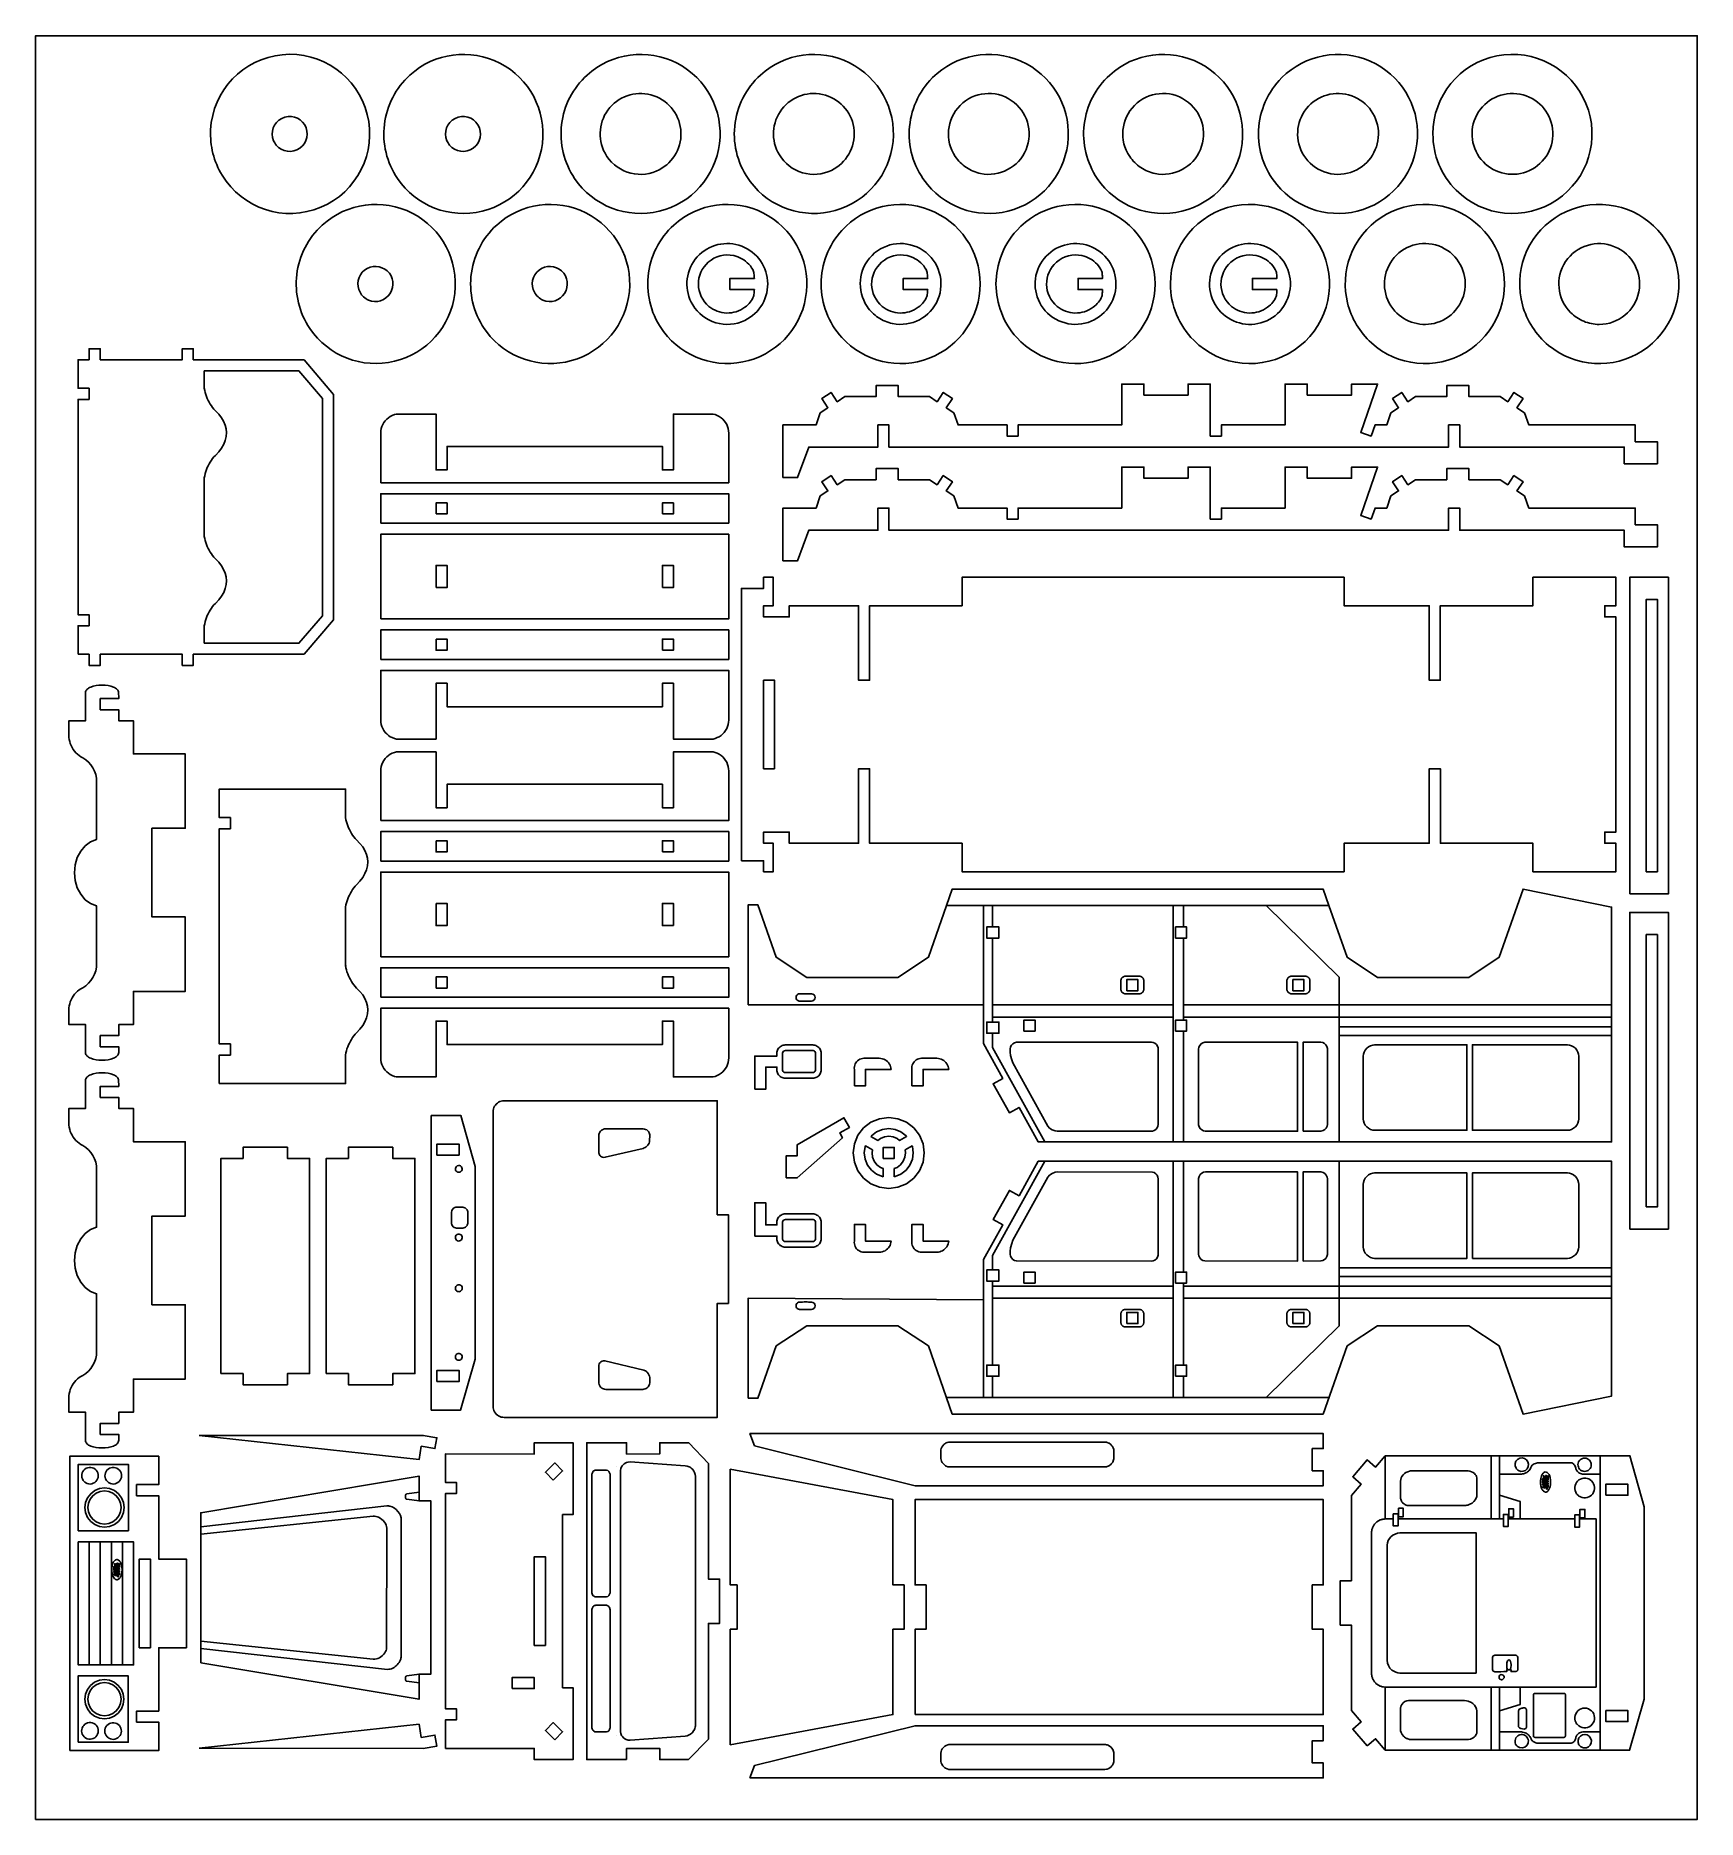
# Model space of a CAD drawing. Extents: x -203 to 247, y -262 to 222.
import ezdxf

# ---------------------------------------------------------------- set-up
doc = ezdxf.new("R2010")
doc.units = 0
doc.header["$MEASUREMENT"] = 0
doc.layers.get('0').update_dxf_attribs({"linetype": 'CONTINUOUS'})
doc.layers.add('ENGRAVING', color=1, linetype='CONTINUOUS')

msp = doc.modelspace()

# ---------------------------------------------------------------- linework, layer by layer
for points in [[(-203.5, -261.52), (247.22, -261.52), (247.22, 222.26), (-203.5, 222.26)], [(-192.01, 54.47), (-189, 54.47), (-189, 51.47), (-186, 51.47), (-186, 54.47), (-163.76, 54.47), (-163.76, 51.47), (-160.76, 51.47), (-160.76, 54.47), (-130.7, 54.47), (-122.71, 63.83), (-122.71, 124.98), (-130.7, 134.34), (-160.76, 134.34), (-160.76, 137.35), (-163.76, 137.35), (-163.76, 134.34), (-186, 134.34), (-186, 137.35), (-189, 137.35), (-189, 134.34), (-192.01, 134.34), (-192, 126.61), (-188.99, 126.61), (-188.99, 123.6), (-192, 123.6), (-192, 65.21), (-188.99, 65.21), (-188.99, 62.21), (-192, 62.21)], [(-157.76, 57.47), (-132.09, 57.47), (-125.72, 64.94), (-125.72, 123.88), (-132.09, 131.34), (-157.75, 131.34), (-157.75, 126.61), (-157.65, 126.04), (-157.52, 125.49), (-157.36, 124.94), (-157.17, 124.4), (-156.95, 123.86), (-156.71, 123.35), (-156.45, 122.84), (-156.15, 122.35), (-155.84, 121.87), (-155.5, 121.41), (-155.13, 120.97), (-154.75, 120.54), (-153.85, 119.61), (-153.1, 118.65), (-152.52, 117.66), (-152.09, 116.65), (-151.84, 115.62), (-151.74, 114.59), (-151.82, 113.52), (-152.07, 112.46), (-152.5, 111.42), (-153.08, 110.39), (-153.84, 109.39), (-154.75, 108.42), (-155.13, 108), (-155.5, 107.55), (-155.84, 107.09), (-156.15, 106.62), (-156.45, 106.12), (-156.71, 105.62), (-156.95, 105.1), (-157.17, 104.57), (-157.36, 104.03), (-157.52, 103.48), (-157.65, 102.92), (-157.75, 102.36), (-157.75, 86.46), (-157.65, 85.89), (-157.52, 85.34), (-157.36, 84.79), (-157.17, 84.25), (-156.95, 83.72), (-156.71, 83.2), (-156.45, 82.69), (-156.15, 82.2), (-155.84, 81.72), (-155.5, 81.26), (-155.13, 80.82), (-154.75, 80.4), (-153.85, 79.47), (-153.11, 78.5), (-152.52, 77.51), (-152.09, 76.5), (-151.84, 75.47), (-151.75, 74.44), (-151.82, 73.37), (-152.08, 72.31), (-152.5, 71.27), (-153.09, 70.24), (-153.84, 69.24), (-154.75, 68.27), (-155.13, 67.85), (-155.5, 67.4), (-155.84, 66.94), (-156.15, 66.47), (-156.45, 65.98), (-156.71, 65.47), (-156.95, 64.95), (-157.17, 64.42), (-157.36, 63.88), (-157.52, 63.33), (-157.65, 62.77), (-157.76, 62.21)], [(-0.81, 102.39), (3.18, 102.39), (6.18, 110.67), (24.95, 110.67), (24.96, 116.68), (27.96, 116.68), (27.96, 110.67), (179.77, 110.67), (179.77, 116.68), (182.77, 116.68), (182.77, 110.67), (227.38, 110.67), (227.38, 106.14), (236.4, 106.14), (236.4, 112.14), (230.39, 112.14), (230.39, 116.68), (201.53, 116.68), (200.38, 119.95), (198.31, 121.33), (199.97, 123.83), (197.46, 125.49), (195.8, 122.99), (193.73, 124.36), (185.26, 124.36), (185.26, 127.37), (179.25, 127.37), (179.25, 124.36), (170.79, 124.36), (168.71, 122.99), (167.05, 125.49), (164.55, 123.83), (166.21, 121.33), (164.13, 119.95), (162.99, 116.68), (159.8, 116.68), (158.75, 113.67), (155.92, 114.67), (160.51, 127.78), (153.45, 127.78), (153.45, 124.78), (141.43, 124.78), (141.43, 127.78), (135.42, 127.78), (135.42, 116.68), (118.13, 116.68), (118.13, 113.67), (115.12, 113.67), (115.12, 127.78), (109.11, 127.78), (109.11, 124.78), (97.09, 124.78), (97.09, 127.78), (91.08, 127.78), (91.08, 116.68), (62.99, 116.68), (62.99, 113.67), (59.99, 113.67), (59.99, 116.68), (46.72, 116.68), (45.58, 119.95), (43.5, 121.33), (45.16, 123.83), (42.66, 125.49), (41, 122.99), (38.92, 124.36), (30.46, 124.36), (30.46, 127.37), (24.45, 127.37), (24.45, 124.36), (15.98, 124.36), (13.91, 122.99), (12.25, 125.49), (9.74, 123.83), (11.4, 121.33), (9.33, 119.95), (8.18, 116.68), (-0.81, 116.68)], [(-109.88, 101.02), (-109.88, 114.48), (-109.85, 115.09), (-109.74, 115.68), (-109.57, 116.26), (-109.34, 116.81), (-109.04, 117.34), (-108.68, 117.82), (-108.27, 118.26), (-107.81, 118.65), (-107.31, 118.99), (-106.78, 119.27), (-106.21, 119.48), (-105.63, 119.63), (-94.89, 119.63), (-94.89, 104.49), (-91.88, 104.49), (-91.88, 110.86), (-33.5, 110.86), (-33.5, 104.49), (-30.49, 104.49), (-30.49, 119.63), (-19.75, 119.63), (-19.16, 119.48), (-18.6, 119.27), (-18.06, 118.99), (-17.56, 118.65), (-17.11, 118.26), (-16.7, 117.82), (-16.34, 117.34), (-16.04, 116.81), (-15.8, 116.26), (-15.63, 115.68), (-15.53, 115.09), (-15.5, 114.48), (-15.5, 101.02)], [(-0.81, 79.86), (-0.81, 94.14), (8.18, 94.14), (9.33, 97.41), (11.4, 98.79), (9.74, 101.29), (12.25, 102.95), (13.91, 100.45), (15.98, 101.83), (24.45, 101.83), (24.45, 104.83), (30.46, 104.83), (30.46, 101.83), (38.92, 101.83), (41, 100.45), (42.66, 102.95), (45.16, 101.29), (43.5, 98.79), (45.58, 97.41), (46.72, 94.14), (59.99, 94.14), (59.99, 91.14), (62.99, 91.14), (62.99, 94.14), (91.08, 94.14), (91.08, 105.25), (97.09, 105.25), (97.09, 102.24), (109.11, 102.24), (109.11, 105.25), (115.12, 105.25), (115.12, 91.14), (118.13, 91.14), (118.13, 94.14), (135.42, 94.14), (135.42, 105.25), (141.43, 105.25), (141.43, 102.24), (153.45, 102.24), (153.45, 105.25), (160.51, 105.25), (155.92, 92.13), (158.75, 91.14), (159.8, 94.14), (162.99, 94.14), (164.13, 97.41), (166.21, 98.79), (164.55, 101.29), (167.05, 102.95), (168.71, 100.45), (170.79, 101.83), (179.25, 101.83), (179.25, 104.83), (185.26, 104.83), (185.26, 101.83), (193.73, 101.83), (195.8, 100.45), (197.46, 102.95), (199.97, 101.29), (198.31, 98.79), (200.38, 97.41), (201.53, 94.14), (230.39, 94.14), (230.39, 89.61), (236.4, 89.61), (236.4, 83.6), (227.38, 83.6), (227.38, 88.13), (182.77, 88.13), (182.77, 94.14), (179.77, 94.14), (179.77, 88.13), (27.96, 88.13), (27.96, 94.14), (24.96, 94.14), (24.95, 88.13), (6.18, 88.13), (3.18, 79.86)], [(-109.88, 90.04), (-15.5, 90.04), (-15.5, 98.02), (-109.88, 98.02)], [(-94.89, 92.53), (-91.88, 92.53), (-91.88, 95.53), (-94.89, 95.53)], [(-33.5, 92.53), (-33.5, 95.53), (-30.49, 95.53), (-30.49, 92.53)], [(-109.88, 64.09), (-109.88, 87.03), (-15.5, 87.03), (-15.5, 64.09)], [(-94.89, 72.56), (-94.89, 78.57), (-91.88, 78.57), (-91.88, 72.56)], [(-33.5, 72.56), (-33.5, 78.57), (-30.49, 78.57), (-30.49, 72.56)], [(-12.08, -1.51), (-12.08, 72.36), (-6.07, 72.36), (-6.07, 75.36), (-3.42, 75.36), (-3.42, 67.62), (-6.07, 67.62), (-6.07, 64.62), (0.93, 64.62), (0.93, 67.62), (19.7, 67.62), (19.71, 47.45), (22.71, 47.45), (22.7, 67.62), (47.8, 67.62), (47.8, 75.36), (151.39, 75.36), (151.39, 67.62), (174.53, 67.62), (174.53, 47.44), (177.51, 47.44), (177.51, 67.62), (202.61, 67.62), (202.61, 75.36), (225.13, 75.36), (225.13, 67.62), (222.12, 67.62), (222.12, 64.62), (225.13, 64.62), (225.13, 6.23), (222.12, 6.23), (222.12, 3.23), (225.13, 3.23), (225.13, -4.51), (202.61, -4.51), (202.61, 3.23), (177.52, 3.23), (177.52, 23.41), (174.51, 23.41), (174.51, 3.23), (151.39, 3.23), (151.39, -4.51), (47.8, -4.51), (47.8, 3.23), (22.7, 3.23), (22.7, 23.41), (19.7, 23.41), (19.7, 3.23), (0.93, 3.23), (0.93, 6.23), (-6.07, 6.23), (-6.07, 3.23), (-3.42, 3.23), (-3.42, -4.51), (-6.07, -4.51), (-6.07, -1.51)], [(228.88, -10.52), (239.4, -10.52), (239.4, 75.36), (228.88, 75.36)], [(233.38, -4.51), (233.38, 69.35), (236.39, 69.35), (236.38, -4.51)], [(-109.88, 53.1), (-109.88, 61.09), (-15.5, 61.09), (-15.5, 53.1)], [(-94.89, 58.6), (-91.88, 58.6), (-91.88, 55.59), (-94.89, 55.59)], [(-33.5, 55.59), (-30.49, 55.59), (-30.49, 58.6), (-33.5, 58.6)], [(-108.68, 33.3), (-109.04, 33.79), (-109.34, 34.31), (-109.57, 34.87), (-109.74, 35.44), (-109.85, 36.04), (-109.88, 36.64), (-109.88, 50.1), (-15.5, 50.1), (-15.5, 36.64), (-15.53, 36.04), (-15.63, 35.44), (-15.8, 34.87), (-16.04, 34.31), (-16.34, 33.79), (-16.7, 33.3), (-17.11, 32.86), (-17.56, 32.47), (-18.06, 32.13), (-18.6, 31.86), (-19.16, 31.64), (-19.75, 31.49), (-30.49, 31.49), (-30.49, 46.63), (-33.5, 46.63), (-33.5, 40.26), (-91.88, 40.26), (-91.88, 46.63), (-94.89, 46.63), (-94.89, 31.49), (-105.63, 31.49), (-106.21, 31.64), (-106.78, 31.86), (-107.31, 32.13), (-107.81, 32.47), (-108.27, 32.86)], [(-189.75, -54.26), (-189.88, -54.04), (-189.95, -53.81), (-189.98, -53.55), (-189.98, -45.95), (-194.47, -45.95), (-194.47, -41.46), (-194.4, -40.89), (-194.27, -40.32), (-194.1, -39.76), (-193.88, -39.23), (-193.62, -38.71), (-193.32, -38.21), (-192.97, -37.75), (-192.58, -37.31), (-192.16, -36.91), (-191.71, -36.55), (-191.23, -36.23), (-190.72, -35.96), (-189.9, -35.41), (-189.16, -34.77), (-188.51, -34.03), (-187.97, -33.21), (-187.53, -32.33), (-187.22, -31.4), (-187.03, -30.43), (-186.96, -29.45), (-186.96, -13.78), (-188.58, -13.16), (-190.04, -12.09), (-191.27, -10.63), (-192.2, -8.86), (-192.78, -6.87), (-192.97, -4.77), (-192.78, -2.66), (-192.2, -0.67), (-191.27, 1.1), (-190.04, 2.56), (-188.58, 3.63), (-186.96, 4.25), (-186.96, 19.92), (-187.03, 20.9), (-187.22, 21.86), (-187.53, 22.79), (-187.97, 23.67), (-188.51, 24.49), (-189.16, 25.23), (-189.9, 25.88), (-190.72, 26.42), (-191.23, 26.7), (-191.71, 27.03), (-192.16, 27.39), (-192.58, 27.79), (-192.97, 28.22), (-193.32, 28.69), (-193.62, 29.18), (-193.88, 29.7), (-194.1, 30.24), (-194.27, 30.79), (-194.4, 31.36), (-194.47, 31.94), (-194.47, 36.44), (-189.98, 36.44), (-189.98, 44.04), (-189.95, 44.3), (-189.88, 44.53), (-189.75, 44.75), (-189.59, 44.95), (-189.39, 45.14), (-189.15, 45.31), (-188.87, 45.47), (-188.57, 45.6), (-187.89, 45.83), (-187.13, 45.99), (-186.32, 46.09), (-185.48, 46.12), (-184.64, 46.09), (-183.83, 45.99), (-183.07, 45.83), (-182.39, 45.6), (-182.09, 45.47), (-181.81, 45.31), (-181.57, 45.14), (-181.37, 44.95), (-181.21, 44.75), (-181.09, 44.53), (-181.01, 44.3), (-180.98, 42.44), (-185.98, 42.44), (-185.98, 39.44), (-180.98, 39.44), (-180.98, 36.44), (-176.99, 36.44), (-176.99, 27.44), (-162.94, 27.44), (-162.94, 7.27), (-171.95, 7.27), (-171.95, -16.77), (-162.94, -16.77), (-162.94, -36.95), (-176.99, -36.95), (-176.99, -45.95), (-180.98, -45.95), (-180.98, -48.95), (-185.98, -48.95), (-185.98, -51.95), (-180.98, -51.95), (-180.98, -53.55), (-181.01, -53.81), (-181.09, -54.04), (-181.21, -54.26), (-181.37, -54.46), (-181.57, -54.65), (-181.81, -54.82), (-182.09, -54.98), (-182.39, -55.11), (-183.07, -55.34), (-183.83, -55.5), (-184.64, -55.6), (-185.48, -55.63), (-186.32, -55.6), (-187.13, -55.5), (-187.89, -55.34), (-188.57, -55.11), (-188.87, -54.98), (-189.15, -54.82), (-189.39, -54.65), (-189.59, -54.46)], [(-3.06, 23.41), (-3.06, 47.44), (-6.07, 47.44), (-6.07, 23.41)], [(-109.88, 9.38), (-15.5, 9.38), (-15.5, 22.84), (-15.53, 23.44), (-15.63, 24.03), (-15.8, 24.61), (-16.04, 25.17), (-16.34, 25.69), (-16.7, 26.17), (-17.11, 26.62), (-17.56, 27.01), (-18.06, 27.34), (-18.6, 27.62), (-19.16, 27.84), (-19.75, 27.98), (-30.49, 27.98), (-30.49, 12.85), (-33.5, 12.85), (-33.5, 19.21), (-91.88, 19.21), (-91.88, 12.85), (-94.89, 12.85), (-94.89, 27.98), (-105.63, 27.98), (-106.21, 27.84), (-106.78, 27.62), (-107.31, 27.34), (-107.81, 27.01), (-108.27, 26.62), (-108.68, 26.17), (-109.04, 25.69), (-109.34, 25.17), (-109.57, 24.61), (-109.74, 24.03), (-109.85, 23.44), (-109.88, 22.84)], [(-153.7, -61.97), (-119.44, -61.97), (-119.44, -54.23), (-119.34, -53.66), (-119.21, -53.11), (-119.05, -52.56), (-118.86, -52.02), (-118.64, -51.49), (-118.4, -50.97), (-118.14, -50.46), (-117.84, -49.97), (-117.53, -49.49), (-117.19, -49.03), (-116.82, -48.59), (-116.44, -48.17), (-115.53, -47.2), (-114.77, -46.2), (-114.19, -45.17), (-113.76, -44.12), (-113.51, -43.06), (-113.43, -42), (-113.53, -40.96), (-113.78, -39.94), (-114.21, -38.92), (-114.79, -37.93), (-115.54, -36.97), (-116.44, -36.04), (-116.82, -35.62), (-117.19, -35.17), (-117.53, -34.71), (-117.84, -34.24), (-118.14, -33.74), (-118.4, -33.24), (-118.64, -32.72), (-118.86, -32.19), (-119.05, -31.65), (-119.21, -31.1), (-119.34, -30.54), (-119.44, -29.98), (-119.44, -14.08), (-119.34, -13.52), (-119.21, -12.96), (-119.04, -12.41), (-118.86, -11.87), (-118.64, -11.34), (-118.4, -10.82), (-118.13, -10.31), (-117.84, -9.82), (-117.52, -9.34), (-117.18, -8.88), (-116.82, -8.44), (-116.44, -8.02), (-115.53, -7.05), (-114.77, -6.05), (-114.18, -5.02), (-113.76, -3.97), (-113.51, -2.91), (-113.43, -1.85), (-113.52, -0.81), (-113.78, 0.21), (-114.21, 1.22), (-114.79, 2.22), (-115.54, 3.18), (-116.44, 4.11), (-116.82, 4.53), (-117.18, 4.97), (-117.52, 5.43), (-117.84, 5.91), (-118.13, 6.4), (-118.4, 6.91), (-118.64, 7.43), (-118.86, 7.96), (-119.04, 8.5), (-119.21, 9.05), (-119.34, 9.61), (-119.44, 10.17), (-119.44, 17.91), (-153.69, 17.91), (-153.69, 10.17), (-150.68, 10.17), (-150.68, 7.16), (-153.69, 7.16), (-153.69, -51.22), (-150.68, -51.22), (-150.68, -54.23), (-153.69, -54.23)], [(-109.88, -1.61), (-15.5, -1.61), (-15.5, 6.37), (-109.88, 6.37)], [(-94.89, 3.88), (-94.89, 0.88), (-91.88, 0.88), (-91.88, 3.88)], [(-33.5, 0.88), (-33.5, 3.88), (-30.49, 3.88), (-30.49, 0.88)], [(-109.88, -27.55), (-109.88, -4.62), (-15.5, -4.62), (-15.5, -27.55)], [(-10.27, -40.62), (53.57, -40.62), (53.57, -51.13), (58.83, -60.55), (56.21, -62.01), (60.61, -69.88), (63.23, -68.42), (68.45, -77.78), (70.25, -77.78), (105.06, -77.78), (107.87, -77.78), (150.09, -77.78), (223.96, -77.78), (223.96, -48.88), (223.96, -46.54), (223.96, -43.93), (223.96, -40.62), (223.96, -14.1), (199.94, -9.2), (193.46, -27.71), (185.21, -33.18), (160.46, -33.18), (152.2, -27.71), (147.28, -13.66), (145.72, -9.2), (45.13, -9.2), (43.57, -13.66), (38.65, -27.71), (30.4, -33.18), (5.65, -33.18), (-2.6, -27.71), (-7.58, -13.49), (-10.27, -13.49)], [(-94.89, -13.08), (-91.88, -13.08), (-91.88, -19.09), (-94.89, -19.09)], [(-30.49, -19.09), (-33.5, -19.09), (-33.5, -13.08), (-30.49, -13.08)], [(228.88, -101.42), (228.88, -15.53), (239.4, -15.53), (239.4, -101.42)], [(105.7, -22.48), (105.7, -19.48), (107.87, -19.48), (108.7, -19.48), (108.7, -22.48), (107.87, -22.48)], [(233.38, -95.41), (236.38, -95.41), (236.39, -21.55), (233.38, -21.54)], [(-109.88, -38.54), (-109.88, -30.56), (-15.5, -30.56), (-15.5, -38.54)], [(-94.89, -36.05), (-94.89, -33.05), (-91.88, -33.05), (-91.88, -36.05)], [(-33.5, -36.05), (-30.49, -36.05), (-30.49, -33.05), (-33.5, -33.05)], [(92.47, -36.77), (92.47, -33.77), (95.47, -33.77), (95.47, -36.77)], [(137.52, -36.77), (137.52, -33.77), (140.53, -33.77), (140.53, -36.77)], [(-108.68, -58.34), (-109.04, -57.86), (-109.34, -57.33), (-109.57, -56.78), (-109.74, -56.2), (-109.85, -55.61), (-109.88, -55.01), (-109.88, -41.55), (-15.5, -41.55), (-15.5, -55.01), (-15.53, -55.61), (-15.63, -56.2), (-15.8, -56.78), (-16.04, -57.33), (-16.34, -57.86), (-16.7, -58.34), (-17.11, -58.79), (-17.56, -59.18), (-18.06, -59.51), (-18.6, -59.79), (-19.16, -60), (-19.75, -60.15), (-30.49, -60.15), (-30.49, -45.02), (-33.5, -45.02), (-33.5, -51.38), (-91.88, -51.38), (-91.88, -45.02), (-94.89, -45.02), (-94.89, -60.15), (-105.63, -60.15), (-106.21, -60), (-106.78, -59.79), (-107.31, -59.51), (-107.81, -59.18), (-108.27, -58.79)], [(64.56, -47.73), (64.56, -44.73), (67.57, -44.73), (67.57, -47.73)], [(105.7, -47.72), (105.7, -44.72), (107.87, -44.72), (108.7, -44.72), (108.7, -47.72), (107.87, -47.72)], [(-8.45, -63.5), (-8.45, -54.49), (-2.45, -54.49), (-2.45, -53.78), (-2.43, -53.48), (-2.37, -53.18), (-2.28, -52.9), (-2.15, -52.63), (-1.98, -52.38), (-1.78, -52.16), (-1.56, -51.96), (-1.31, -51.79), (-1.04, -51.66), (-0.75, -51.56), (-0.46, -51.5), (-0.16, -51.48), (7.28, -51.48), (7.58, -51.5), (7.87, -51.56), (8.15, -51.66), (8.42, -51.79), (8.67, -51.96), (8.9, -52.16), (9.09, -52.38), (9.26, -52.63), (9.39, -52.9), (9.49, -53.18), (9.55, -53.48), (9.57, -53.78), (9.57, -58.2), (9.55, -58.5), (9.49, -58.79), (9.39, -59.08), (9.26, -59.35), (9.09, -59.6), (8.9, -59.82), (8.67, -60.02), (8.42, -60.18), (8.15, -60.32), (7.87, -60.41), (7.58, -60.47), (7.28, -60.49), (-0.16, -60.49), (-0.46, -60.47), (-0.75, -60.41), (-1.04, -60.32), (-1.31, -60.18), (-1.56, -60.02), (-1.78, -59.82), (-1.98, -59.6), (-2.15, -59.35), (-2.28, -59.08), (-2.37, -58.79), (-2.43, -58.5), (-2.45, -58.2), (-2.45, -57.49), (-5.46, -57.49), (-5.46, -63.5)], [(71.51, -74.02), (72.22, -74.51), (73.01, -74.81), (73.6, -74.88), (99.41, -74.86), (99.93, -74.7), (100.37, -74.4), (100.72, -73.99), (100.93, -73.49), (100.99, -73.02), (100.96, -52.3), (100.8, -51.78), (100.5, -51.34), (100.09, -51), (99.59, -50.78), (99.13, -50.73), (62.54, -50.74), (62.01, -50.87), (61.54, -51.15), (61.18, -51.55), (60.93, -52.03), (60.84, -52.59), (60.84, -53.42), (60.96, -54.34), (61.25, -55.51), (61.57, -56.35), (71.03, -73.48)], [(112.78, -74.55), (113.29, -74.79), (113.78, -74.88), (138.8, -74.88), (138.8, -50.73), (113.68, -50.74), (113.11, -50.88), (112.63, -51.18), (112.25, -51.59), (112, -52.11), (111.91, -52.59), (111.92, -73.12), (112.07, -73.68), (112.36, -74.17)], [(140.3, -74.88), (145.14, -74.87), (145.7, -74.73), (146.19, -74.43), (146.57, -74.02), (146.82, -73.5), (146.9, -73.02), (146.9, -52.49), (146.75, -51.93), (146.46, -51.44), (146.12, -51.12), (145.61, -50.85), (145.14, -50.74), (140.3, -50.73)], [(158.02, -74.08), (158.56, -74.38), (159.17, -74.57), (159.65, -74.63), (184.73, -74.63), (184.73, -51.45), (159.65, -51.45), (159.17, -51.51), (158.56, -51.7), (158.02, -52), (157.54, -52.39), (157.15, -52.87), (156.85, -53.41), (156.66, -54.02), (156.6, -54.5), (156.6, -71.58), (156.66, -72.06), (156.85, -72.67), (157.15, -73.21), (157.54, -73.69)], [(212.03, -74.63), (186.23, -74.63), (186.23, -51.45), (212.03, -51.45), (212.52, -51.51), (213.12, -51.7), (213.67, -52), (214.14, -52.39), (214.54, -52.87), (214.83, -53.41), (215.02, -54.02), (215.08, -54.5), (215.08, -71.58), (215.02, -72.06), (214.83, -72.67), (214.54, -73.21), (214.14, -73.69), (213.67, -74.08), (213.12, -74.38), (212.52, -74.57)], [(18.59, -62.61), (18.59, -58.11), (18.56, -57.74), (18.58, -57.36), (18.66, -57), (18.79, -56.65), (18.97, -56.32), (19.19, -56.02), (19.45, -55.75), (19.75, -55.53), (20.08, -55.35), (20.43, -55.22), (20.8, -55.14), (21.17, -55.11), (25.34, -55.11), (25.75, -55.14), (26.14, -55.21), (26.52, -55.34), (26.89, -55.51), (27.23, -55.72), (27.54, -55.98), (27.81, -56.27), (28.05, -56.6), (28.25, -56.95), (28.4, -57.32), (28.5, -57.71), (28.55, -58.11), (21.59, -58.11), (21.59, -62.61)], [(34.2, -62.61), (37.2, -62.61), (37.2, -58.11), (44.16, -58.11), (44.11, -57.71), (44.01, -57.32), (43.86, -56.95), (43.66, -56.6), (43.42, -56.27), (43.15, -55.98), (42.84, -55.72), (42.5, -55.51), (42.13, -55.34), (41.75, -55.21), (41.36, -55.14), (40.95, -55.11), (36.78, -55.11), (36.41, -55.14), (36.04, -55.22), (35.69, -55.35), (35.36, -55.53), (35.06, -55.75), (34.8, -56.02), (34.58, -56.32), (34.4, -56.65), (34.27, -57), (34.19, -57.36), (34.17, -57.74), (34.2, -58.11)], [(-189.59, -159.63), (-189.75, -159.43), (-189.88, -159.21), (-189.95, -158.97), (-189.98, -158.72), (-189.98, -151.12), (-194.47, -151.12), (-194.47, -146.63), (-194.4, -146.05), (-194.27, -145.49), (-194.1, -144.93), (-193.88, -144.39), (-193.62, -143.88), (-193.32, -143.38), (-192.97, -142.92), (-192.58, -142.48), (-192.16, -142.08), (-191.71, -141.72), (-191.23, -141.4), (-190.72, -141.13), (-189.9, -140.58), (-189.16, -139.94), (-188.51, -139.2), (-187.97, -138.38), (-187.53, -137.5), (-187.22, -136.57), (-187.03, -135.6), (-186.96, -134.62), (-186.96, -118.95), (-188.58, -118.33), (-190.04, -117.26), (-191.27, -115.8), (-192.2, -114.03), (-192.78, -112.04), (-192.97, -109.94), (-192.78, -107.83), (-192.2, -105.84), (-191.27, -104.07), (-190.04, -102.61), (-188.58, -101.54), (-186.96, -100.92), (-186.96, -85.25), (-187.03, -84.27), (-187.22, -83.31), (-187.53, -82.38), (-187.97, -81.49), (-188.51, -80.68), (-189.16, -79.94), (-189.9, -79.29), (-190.72, -78.75), (-191.23, -78.47), (-191.71, -78.14), (-192.16, -77.78), (-192.58, -77.38), (-192.97, -76.95), (-193.32, -76.48), (-193.62, -75.99), (-193.88, -75.47), (-194.1, -74.93), (-194.27, -74.38), (-194.4, -73.81), (-194.47, -73.23), (-194.47, -68.72), (-189.98, -68.72), (-189.98, -61.12), (-189.95, -60.87), (-189.88, -60.64), (-189.75, -60.42), (-189.59, -60.21), (-189.39, -60.03), (-189.15, -59.86), (-188.87, -59.7), (-188.57, -59.56), (-187.89, -59.34), (-187.13, -59.17), (-186.32, -59.08), (-185.48, -59.04), (-184.64, -59.08), (-183.83, -59.17), (-183.07, -59.34), (-182.39, -59.56), (-182.09, -59.7), (-181.81, -59.86), (-181.57, -60.03), (-181.37, -60.21), (-181.21, -60.42), (-181.09, -60.64), (-181.01, -60.87), (-180.98, -62.73), (-185.98, -62.73), (-185.98, -65.73), (-180.98, -65.73), (-180.98, -68.72), (-176.99, -68.72), (-176.99, -77.73), (-162.94, -77.72), (-162.94, -97.9), (-171.95, -97.9), (-171.95, -121.94), (-162.94, -121.94), (-162.94, -142.12), (-176.99, -142.12), (-176.99, -151.12), (-180.98, -151.12), (-180.98, -154.12), (-185.98, -154.12), (-185.98, -157.12), (-180.98, -157.12), (-180.98, -158.72), (-181.01, -158.97), (-181.09, -159.21), (-181.21, -159.43), (-181.37, -159.63), (-181.57, -159.82), (-181.81, -159.99), (-182.09, -160.14), (-182.39, -160.28), (-183.07, -160.51), (-183.83, -160.67), (-184.64, -160.77), (-185.48, -160.8), (-186.32, -160.77), (-187.13, -160.67), (-187.89, -160.51), (-188.57, -160.28), (-188.87, -160.14), (-189.15, -159.99), (-189.39, -159.82)], [(-78.55, -151.62), (-78.8, -151.33), (-79.02, -151), (-79.2, -150.65), (-79.32, -150.28), (-79.4, -149.89), (-79.43, -149.5), (-79.43, -69.62), (-79.4, -69.23), (-79.32, -68.84), (-79.2, -68.47), (-79.02, -68.12), (-78.8, -67.79), (-78.55, -67.5), (-78.25, -67.24), (-77.92, -67.02), (-77.57, -66.84), (-77.2, -66.72), (-76.81, -66.64), (-76.42, -66.62), (-18.6, -66.62), (-18.6, -97.54), (-15.59, -97.54), (-15.59, -121.58), (-18.6, -121.58), (-18.6, -152.51), (-76.42, -152.51), (-76.81, -152.48), (-77.2, -152.4), (-77.57, -152.28), (-77.92, -152.1), (-78.25, -151.88)], [(-96.18, -150.5), (-88.22, -150.5), (-84.25, -136.71), (-84.25, -84.47), (-88.14, -70.63), (-96.18, -70.63)], [(0.09, -87.54), (0.09, -81.53), (3.1, -81.53), (3.1, -78.53), (15.72, -71.23), (17.22, -73.83), (14.62, -75.33), (15.33, -76.64), (3.1, -87.54)], [(23.08, -89.13), (25.4, -90.09), (27.89, -90.42), (30.39, -90.09), (32.71, -89.13), (34.7, -87.6), (36.23, -85.6), (37.2, -83.28), (37.52, -80.79), (37.2, -78.29), (36.23, -75.97), (34.7, -73.98), (32.71, -72.44), (30.39, -71.48), (27.89, -71.15), (25.4, -71.48), (23.08, -72.44), (21.08, -73.98), (19.55, -75.97), (18.59, -78.29), (18.26, -80.79), (18.59, -83.28), (19.55, -85.6), (21.08, -87.6)], [(23.07, -76.27), (23.2, -76.09), (24.57, -75.04), (26.18, -74.38), (27.89, -74.15), (29.61, -74.38), (31.21, -75.04), (32.58, -76.09), (32.72, -76.27), (30.82, -77.36), (30.16, -76.86), (29.07, -76.4), (27.89, -76.25), (26.72, -76.4), (25.62, -76.86), (24.96, -77.36)], [(-153.23, -140.62), (-147.22, -140.62), (-147.22, -143.63), (-135.2, -143.63), (-135.2, -140.62), (-129.19, -140.62), (-129.19, -82.24), (-135.2, -82.24), (-135.2, -79.23), (-147.22, -79.23), (-147.22, -82.24), (-153.23, -82.24)], [(-124.67, -140.62), (-118.66, -140.62), (-118.66, -143.63), (-106.65, -143.63), (-106.65, -140.62), (-100.64, -140.62), (-100.64, -82.24), (-106.65, -82.24), (-106.65, -79.23), (-118.66, -79.23), (-118.66, -82.24), (-124.67, -82.24)], [(-94.68, -81.37), (-88.67, -81.37), (-88.67, -78.37), (-94.68, -78.37)], [(23.2, -85.48), (24.57, -86.53), (26.18, -87.19), (26.39, -87.22), (26.39, -85.03), (25.62, -84.71), (24.68, -83.99), (23.96, -83.05), (23.51, -81.96), (23.36, -80.79), (23.46, -79.96), (21.57, -78.86), (21.48, -79.07), (21.26, -80.79), (21.48, -82.5), (22.15, -84.1)], [(26.39, -82.28), (26.39, -79.29), (29.39, -79.29), (29.39, -82.28)], [(29.39, -87.22), (29.39, -85.03), (30.16, -84.71), (31.1, -83.99), (31.82, -83.05), (32.27, -81.96), (32.43, -80.79), (32.32, -79.96), (34.22, -78.86), (34.3, -79.07), (34.53, -80.79), (34.3, -82.5), (33.64, -84.1), (32.58, -85.48), (31.21, -86.53), (29.61, -87.19)], [(-10.27, -147.32), (-10.27, -120.19), (53.57, -120.6), (53.57, -109.68), (58.83, -100.27), (56.21, -98.8), (60.61, -90.93), (63.23, -92.39), (68.45, -83.04), (70.25, -83.04), (223.96, -83.04), (223.96, -111.93), (223.96, -114.27), (223.96, -116.88), (223.96, -120.19), (223.96, -146.71), (199.94, -151.61), (193.46, -133.1), (185.21, -127.63), (160.46, -127.63), (152.2, -133.1), (145.72, -151.61), (45.13, -151.61), (38.65, -133.1), (30.4, -127.63), (5.65, -127.63), (-2.6, -133.1), (-7.58, -147.32)], [(61.54, -109.66), (62.01, -109.94), (62.54, -110.08), (99.13, -110.09), (99.59, -110.03), (100.09, -109.82), (100.5, -109.47), (100.8, -109.03), (100.96, -108.51), (100.99, -87.79), (100.93, -87.33), (100.72, -86.83), (100.37, -86.41), (99.93, -86.11), (99.41, -85.95), (73.6, -85.93), (73.01, -86), (72.22, -86.31), (71.51, -86.79), (71.03, -87.33), (61.57, -104.47), (61.25, -105.3), (60.96, -106.48), (60.84, -107.39), (60.84, -108.23), (60.93, -108.78), (61.18, -109.26)], [(112.63, -109.64), (113.11, -109.93), (113.68, -110.08), (138.8, -110.09), (138.8, -85.93), (113.78, -85.93), (113.29, -86.02), (112.78, -86.26), (112.36, -86.64), (112.07, -87.13), (111.92, -87.7), (111.91, -108.22), (112, -108.7), (112.25, -109.22)], [(140.3, -110.09), (145.14, -110.08), (145.61, -109.97), (146.12, -109.7), (146.46, -109.37), (146.75, -108.88), (146.9, -108.32), (146.9, -87.8), (146.82, -87.31), (146.57, -86.8), (146.19, -86.38), (145.7, -86.08), (145.14, -85.94), (140.3, -85.93)], [(158.02, -108.81), (157.54, -108.42), (157.15, -107.94), (156.85, -107.4), (156.66, -106.79), (156.6, -106.31), (156.6, -89.23), (156.66, -88.75), (156.85, -88.15), (157.15, -87.6), (157.54, -87.12), (158.02, -86.73), (158.56, -86.43), (159.17, -86.25), (159.65, -86.18), (184.73, -86.18), (184.73, -109.36), (159.65, -109.36), (159.17, -109.3), (158.56, -109.11)], [(186.23, -109.36), (212.03, -109.36), (212.52, -109.3), (213.12, -109.11), (213.67, -108.81), (214.14, -108.42), (214.54, -107.94), (214.83, -107.4), (215.02, -106.79), (215.08, -106.31), (215.08, -89.23), (215.02, -88.75), (214.83, -88.15), (214.54, -87.6), (214.14, -87.12), (213.67, -86.73), (213.12, -86.43), (212.52, -86.25), (212.03, -86.18), (186.23, -86.18)], [(-8.45, -103.31), (-2.45, -103.31), (-2.45, -104.02), (-2.43, -104.32), (-2.37, -104.62), (-2.28, -104.9), (-2.15, -105.17), (-1.98, -105.42), (-1.78, -105.64), (-1.56, -105.84), (-1.31, -106.01), (-1.04, -106.14), (-0.75, -106.24), (-0.46, -106.3), (-0.16, -106.32), (7.28, -106.32), (7.58, -106.3), (7.87, -106.24), (8.15, -106.14), (8.42, -106.01), (8.67, -105.84), (8.9, -105.64), (9.09, -105.42), (9.26, -105.17), (9.39, -104.9), (9.49, -104.62), (9.55, -104.32), (9.57, -104.02), (9.57, -99.6), (9.55, -99.3), (9.49, -99.01), (9.39, -98.72), (9.26, -98.45), (9.09, -98.2), (8.9, -97.98), (8.67, -97.78), (8.42, -97.61), (8.15, -97.48), (7.87, -97.39), (7.58, -97.33), (7.28, -97.31), (-0.16, -97.31), (-0.46, -97.33), (-0.75, -97.39), (-1.04, -97.48), (-1.31, -97.61), (-1.56, -97.78), (-1.78, -97.98), (-1.98, -98.2), (-2.15, -98.45), (-2.28, -98.72), (-2.37, -99.01), (-2.43, -99.3), (-2.45, -99.6), (-2.45, -100.31), (-5.46, -100.31), (-5.46, -94.3), (-8.45, -94.3)], [(19.45, -107.04), (19.75, -107.26), (20.08, -107.44), (20.43, -107.57), (20.8, -107.65), (21.17, -107.68), (25.34, -107.68), (25.75, -107.66), (26.14, -107.58), (26.52, -107.46), (26.89, -107.29), (27.23, -107.07), (27.54, -106.82), (27.81, -106.52), (28.05, -106.2), (28.25, -105.85), (28.4, -105.47), (28.5, -105.08), (28.55, -104.68), (21.59, -104.68), (21.59, -100.18), (18.59, -100.18), (18.59, -104.68), (18.56, -105.06), (18.58, -105.43), (18.66, -105.79), (18.79, -106.15), (18.97, -106.47), (19.19, -106.77)], [(35.06, -107.04), (35.36, -107.26), (35.69, -107.44), (36.04, -107.57), (36.41, -107.65), (36.78, -107.68), (40.95, -107.68), (41.36, -107.66), (41.75, -107.58), (42.13, -107.46), (42.5, -107.29), (42.84, -107.07), (43.15, -106.82), (43.42, -106.52), (43.66, -106.2), (43.86, -105.85), (44.01, -105.47), (44.11, -105.08), (44.16, -104.68), (37.2, -104.68), (37.2, -100.18), (34.2, -100.18), (34.2, -104.68), (34.17, -105.06), (34.19, -105.43), (34.27, -105.79), (34.4, -106.15), (34.58, -106.47), (34.8, -106.77)], [(67.57, -116.08), (64.56, -116.08), (64.56, -113.08), (67.57, -113.08)], [(105.7, -116.09), (105.7, -113.09), (108.7, -113.09), (108.7, -116.09)], [(92.47, -127.04), (92.47, -124.05), (95.47, -124.05), (95.47, -127.04)], [(137.52, -127.04), (137.52, -124.05), (140.53, -124.05), (140.53, -127.04)], [(-94.68, -142.77), (-88.67, -142.77), (-88.67, -139.76), (-94.68, -139.76)], [(105.7, -141.33), (107.87, -141.33), (108.7, -141.33), (108.7, -138.33), (107.87, -138.33), (105.7, -138.33)], [(-159.18, -157.43), (-98.38, -157.38), (-94.68, -158.02), (-95.19, -160.98), (-98.89, -160.34), (-99.51, -163.93)], [(-92.37, -242.28), (-92.37, -234.54), (-89.37, -234.54), (-89.37, -231.54), (-92.37, -231.54), (-92.37, -173.15), (-89.37, -173.15), (-89.37, -170.15), (-92.37, -170.15), (-92.37, -162.41), (-68.24, -162.43), (-68.24, -159.39), (-57.74, -159.4), (-57.74, -178.85), (-60.57, -178.85), (-60.57, -225.84), (-57.74, -225.84), (-57.74, -245.29), (-68.24, -245.29), (-68.24, -242.28)], [(-43.23, -245.29), (-43.23, -242.28), (-34.22, -242.28), (-34.22, -245.29), (-26.44, -245.29), (-21.01, -239.73), (-21.01, -208.36), (-18, -208.36), (-18, -196.34), (-21.01, -196.34), (-21.01, -165.02), (-26.37, -159.39), (-34.22, -159.39), (-34.22, -162.42), (-43.23, -162.43), (-43.23, -159.39), (-54.02, -159.4), (-54.02, -245.29)], [(-8.52, -160.22), (-9.74, -156.87), (145.77, -156.87), (145.77, -160.96), (142.76, -160.96), (142.76, -166.96), (145.77, -166.96), (145.77, -171.05), (35.03, -171.05)], [(43.08, -165.46), (43.28, -165.6), (43.49, -165.71), (43.95, -165.87), (44.19, -165.91), (86.68, -165.92), (86.92, -165.89), (87.16, -165.84), (87.39, -165.76), (87.82, -165.53), (88.19, -165.22), (88.36, -165.04), (88.64, -164.62), (88.88, -164.03), (88.94, -163.77), (88.99, -163.23), (88.99, -161.74), (88.91, -161.21), (88.75, -160.72), (88.57, -160.38), (88.43, -160.17), (88.1, -159.81), (87.71, -159.52), (87.61, -159.46), (87.16, -159.28), (86.92, -159.22), (86.55, -159.19), (44.19, -159.21), (43.72, -159.31), (43.28, -159.52), (43.08, -159.65), (42.8, -159.89), (42.56, -160.17), (42.3, -160.6), (42.15, -160.96), (42.05, -161.34), (42, -161.88), (42, -163.37), (42.03, -163.64), (42.11, -164.03), (42.24, -164.39), (42.42, -164.73), (42.72, -165.13)], [(-194.26, -242.88), (-194.26, -163.03), (-170.13, -163.03), (-170.12, -170.74), (-176.14, -170.74), (-176.14, -173.75), (-170.13, -173.75), (-170.13, -190.92), (-162.63, -190.92), (-162.63, -214.96), (-170.13, -214.96), (-170.13, -232.14), (-176.14, -232.14), (-176.14, -235.14), (-170.13, -235.14), (-170.13, -242.88)], [(157.65, -241.61), (159.93, -239.66), (162.59, -242.76), (191.27, -242.76), (193.6, -242.76), (220.9, -242.76), (228.86, -242.76), (232.84, -228.97), (232.84, -176.73), (228.94, -162.89), (220.9, -162.89), (193.6, -162.89), (191.26, -162.89), (162.59, -162.89), (159.93, -166), (157.65, -164.04), (153.75, -168.61), (156.03, -170.57), (153.38, -173.67), (153.38, -196.82), (150.37, -196.82), (150.37, -208.84), (153.38, -208.84), (153.38, -231.98), (156.03, -235.09), (153.75, -237.04)], [(-158.71, -219.06), (-99.51, -228.97), (-99.51, -224.53), (-99.51, -222.14), (-99.47, -222.14), (-96.28, -222.14), (-96.28, -175.16), (-99.47, -175.16), (-99.51, -175.16), (-99.51, -172.77), (-99.51, -168.44), (-158.71, -178.35), (-158.71, -182.17), (-158.71, -184.16), (-158.71, -213.23), (-158.71, -215.22)], [(-63.13, -169.51), (-60.58, -167.01), (-62.69, -164.86), (-65.24, -167.37)], [(-44.08, -239.38), (-44.35, -239.09), (-44.56, -238.76), (-44.78, -238.28), (-44.89, -237.74), (-44.9, -237.46), (-44.89, -166.89), (-44.78, -166.35), (-44.68, -166.1), (-44.42, -165.64), (-44.08, -165.25), (-43.89, -165.08), (-43.44, -164.81), (-43.2, -164.7), (-42.81, -164.6), (-42.26, -164.55), (-27.33, -165.62), (-26.77, -165.71), (-26.51, -165.8), (-26.01, -166.04), (-25.67, -166.28), (-25.27, -166.66), (-24.95, -167.11), (-24.77, -167.49), (-24.6, -168.02), (-24.55, -168.44), (-24.56, -236.25), (-24.58, -236.39), (-24.72, -236.93), (-24.95, -237.43), (-25.02, -237.55), (-25.36, -237.98), (-25.46, -238.08), (-25.89, -238.43), (-26.25, -238.64), (-26.77, -238.84), (-27.33, -238.93), (-42.26, -240.08), (-42.81, -240.03), (-43.32, -239.87), (-43.67, -239.69)], [(-15.1, -241.35), (29.02, -233.11), (29.02, -209.97), (32.06, -209.97), (32.06, -197.95), (29.02, -197.95), (29.02, -174.81), (-15.1, -166.57), (-15.1, -197.95), (-13.23, -197.95), (-13.23, -209.97), (-15.1, -209.97)], [(222.4, -173.63), (222.4, -170.63), (228.41, -170.63), (228.41, -173.63)], [(35.03, -233.11), (145.77, -233.11), (145.77, -209.97), (142.76, -209.97), (142.76, -197.95), (145.77, -197.95), (145.77, -174.81), (35.03, -174.81), (35.03, -197.95), (38.03, -197.95), (38.03, -209.97), (35.03, -209.97)], [(-68.24, -214.36), (-68.24, -190.32), (-65.24, -190.32), (-65.24, -214.36)], [(-74.25, -226.07), (-68.24, -226.07), (-68.24, -223.06), (-74.25, -223.06)], [(222.41, -232.02), (222.41, -235.02), (228.41, -235.02), (228.41, -232.02)], [(-159.18, -242.23), (-99.51, -235.73), (-98.89, -239.32), (-95.19, -238.68), (-94.68, -241.64), (-98.38, -242.28)], [(-62.69, -239.91), (-65.24, -237.41), (-63.13, -235.27), (-60.58, -237.77)], [(-9.74, -250.3), (-8.52, -246.94), (35.03, -236.12), (145.77, -236.12), (145.77, -240.2), (142.76, -240.2), (142.76, -246.21), (145.77, -246.21), (145.77, -250.3)], [(43.08, -247.52), (42.8, -247.28), (42.56, -247), (42.3, -246.57), (42.15, -246.21), (42.05, -245.83), (42, -245.29), (42, -243.8), (42.03, -243.53), (42.11, -243.14), (42.24, -242.77), (42.42, -242.44), (42.72, -242.04), (43.08, -241.71), (43.28, -241.57), (43.49, -241.46), (43.95, -241.3), (44.19, -241.26), (86.68, -241.25), (86.92, -241.28), (87.16, -241.33), (87.39, -241.41), (87.82, -241.64), (88.19, -241.95), (88.36, -242.13), (88.64, -242.54), (88.88, -243.14), (88.94, -243.4), (88.99, -243.94), (88.99, -245.42), (88.91, -245.96), (88.75, -246.45), (88.57, -246.79), (88.43, -247), (88.1, -247.36), (87.71, -247.65), (87.61, -247.71), (87.16, -247.89), (86.92, -247.94), (86.55, -247.98), (44.19, -247.96), (43.72, -247.85), (43.28, -247.65)]]:
    msp.add_lwpolyline(points, close=True)
for points in [[(-152.94, 184.42, 0.860573), (-113.56, 200.9, 0.861345), (-156.04, 196.72, 0.074492), (-155.41, 190.32, 0.074938)], [(-105.36, 183.54, 0.69424), (-66.05, 193.04, 0.694663), (-101.98, 211.59, 0.180176), (-108.9, 198.18, 0.180471)], [(-57.31, 183.54, 0.694239), (-18.01, 193.04, 0.694663), (-53.93, 211.58, 0.180175), (-60.85, 198.18, 0.180471)], [(-9.69, 182.7, 0.685419), (29.06, 193.55, 0.685779), (-6.91, 211.58, 0.186395), (-13.89, 197.67, 0.186648)], [(38.39, 181.88, 0.685478), (76.58, 194.58, 0.685668), (39.78, 210.87, 0.186474), (33.48, 196.64, 0.186607)], [(84.45, 183.54, 0.694239), (123.75, 193.04, 0.694663), (87.83, 211.58, 0.180175), (80.91, 198.18, 0.180471)], [(133.13, 181.88, 0.685478), (171.32, 194.58, 0.685668), (134.52, 210.87, 0.186474), (128.22, 196.64, 0.186607)], [(181.82, 180.35, 0.820703), (217.01, 203.87, 0.820654), (175.5, 195.61, 0.098506), (177.14, 187.35, 0.098477)], [(-49.06, 190.39, -0.686403), (-35.79, 205.97, -0.685501), (-35.16, 185.51, -0.186591), (-43.04, 185.26, -0.185956)], [(-1.78, 189.93, -0.686416), (10.71, 206.13, -0.685299), (12.34, 185.73, -0.186733), (4.48, 185.1, -0.185947)], [(45.95, 189.49, -0.823687), (61.13, 204.72, -0.822106), (52.82, 184.87, -0.097631), (48.95, 186.49, -0.096679)], [(93.25, 189.49, -0.823687), (108.43, 204.72, -0.822106), (100.12, 184.87, -0.097631), (96.25, 186.49, -0.096679)], [(140.99, 189.06, -0.713331), (152.65, 206.2, -0.712365), (154.04, 185.51, -0.167975), (146.92, 185.03, -0.167317)], [(188.62, 188.64, -0.731635), (199.96, 206.2, -0.730953), (200.85, 185.31, -0.155433), (194.21, 185.03, -0.154978)], [(-138.96, 193.76, -0.929808), (-130.53, 198.07, -0.930242), (-138.25, 192.59, -0.03614), (-138.65, 193.15, -0.036372)], [(-91.94, 193.76, -0.929808), (-83.52, 198.07, -0.930242), (-91.23, 192.59, -0.03614), (-91.63, 193.15, -0.036372)], [(-129.13, 142.84, 0.69424), (-89.82, 152.34, 0.694663), (-125.75, 170.89, 0.180176), (-132.67, 157.48, 0.180471)], [(-81.23, 141.99, 0.68542), (-42.46, 152.85, 0.685779), (-78.45, 170.89, 0.186395), (-85.42, 156.97, 0.186648)], [(-33.18, 142, 0.685419), (5.58, 152.85, 0.685779), (-30.4, 170.88, 0.186395), (-37.37, 156.97, 0.186648)], [(15.16, 140.4, 0.685564), (52.69, 154.91, 0.685564), (15.16, 169.42, 0.186546), (9.55, 154.91, 0.186546)], [(62.6, 140.4, 0.685564), (100.13, 154.91, 0.685564), (62.6, 169.42, 0.186546), (56.99, 154.91, 0.186546)], [(110.61, 139.65, 0.820703), (145.8, 163.17, 0.820654), (104.29, 154.91, 0.098506), (105.93, 146.65, 0.098477)], [(158.8, 138.94, 0.740634), (194.27, 160.07, 0.740349), (153.04, 162.33, 0.149194), (152.35, 149.76, 0.149007)], [(206.88, 138.26, 0.731469), (241.45, 160.57, 0.731116), (200.34, 162.33, 0.155324), (199.78, 149.26, 0.155088)], [(-25.27, 149.23, -0.686416), (-12.77, 165.43, -0.685299), (-11.14, 145.03, -0.186733), (-19, 144.4, -0.185947)], [(22.04, 148.79, -0.823687), (37.22, 164.02, -0.822106), (28.91, 144.17, -0.097631), (25.04, 145.8, -0.096679)], [(69.78, 148.36, -0.713331), (81.44, 165.5, -0.712365), (82.83, 144.81, -0.167975), (75.71, 144.33, -0.167317)], [(117.41, 147.94, -0.731635), (128.75, 165.5, -0.730953), (129.64, 144.61, -0.155433), (123, 144.33, -0.154978)], [(165.2, 147.54, -0.750257), (176.2, 165.5, -0.749956), (176.57, 144.44, -0.142886), (170.44, 144.33, -0.142689)], [(212.86, 147.16, -0.82071), (224.8, 165.03, -0.820647), (220.61, 143.95, -0.09851), (216.42, 144.79, -0.098472)], [(-115.51, 152.65, -0.844559), (-108.14, 158.44, -0.844255), (-113.19, 150.54, -0.084449), (-114.53, 151.39, -0.08427)], [(-68.21, 152.65, -0.844559), (-60.84, 158.44, -0.844255), (-65.89, 150.54, -0.084449), (-67.23, 151.39, -0.08427)], [(-8.56, 153.41), (-15.2, 153.41), (-15.2, 156.41), (-8.56, 156.41, 0.000631), (-8.66, 157.77, 0.074019), (-8.77, 158.26, 0.096508), (-10.03, 160.26, 0.152428), (-14.16, 162.6, 0.235869), (-21.04, 160.83, 0.463748), (-20.89, 148.84, 0.167656), (-16.06, 147.03, 0.167095), (-11.12, 148.59, 0.066322), (-9.66, 150, 0.075131), (-8.77, 151.56, 0.074019), (-8.66, 152.05, 0.000631)], [(38.46, 153.41), (31.81, 153.41), (31.81, 156.41), (38.46, 156.41, 0.000631), (38.36, 157.77, 0.074019), (38.25, 158.26, 0.096508), (36.99, 160.26, 0.152428), (32.86, 162.6, 0.235869), (25.97, 160.83, 0.463748), (26.12, 148.84, 0.167656), (30.96, 147.03, 0.167095), (35.9, 148.59, 0.066322), (37.36, 150, 0.075131), (38.25, 151.56, 0.074019), (38.36, 152.05, 0.000631)], [(85.9, 153.41), (79.25, 153.41), (79.25, 156.41), (85.9, 156.41, 0.000631), (85.8, 157.77, 0.074019), (85.69, 158.26, 0.096508), (84.43, 160.26, 0.152428), (80.3, 162.6, 0.235869), (73.41, 160.83, 0.463748), (73.56, 148.84, 0.167656), (78.4, 147.03, 0.167095), (83.34, 148.59, 0.066322), (84.8, 150, 0.075131), (85.69, 151.56, 0.074019), (85.8, 152.05, 0.000631)], [(133.2, 153.41), (126.55, 153.41), (126.55, 156.41), (133.2, 156.41, 0.000631), (133.1, 157.77, 0.074019), (132.99, 158.26, 0.096508), (131.73, 160.26, 0.152428), (127.6, 162.6, 0.235869), (120.71, 160.83, 0.463748), (120.86, 148.84, 0.167656), (125.7, 147.03, 0.167095), (130.64, 148.59, 0.066322), (132.1, 150, 0.075131), (132.99, 151.56, 0.074019), (133.1, 152.05, 0.000631)]]:
    msp.add_lwpolyline(points, format="xyb", close=True)
for points in [[(-119.41, -30.15), (-119.41, -29.98)], [(130.3, -147.15), (130.22, -147.23)], [(-45.97, -165.94), (-45.97, -165.95)], [(-99.47, -224.53), (-99.51, -224.53)], [(-45.97, -238.67), (-45.97, -238.69)]]:
    msp.add_lwpolyline(points)
at = {"layer": 'ENGRAVING'}
for points in [[(43.57, -13.66), (53.57, -13.66), (53.57, -40.62)], [(53.57, -13.66), (56.06, -13.66), (56.06, -19.48), (57.8, -19.48), (57.8, -22.48), (56.06, -22.48), (54.5, -22.48), (54.5, -19.48), (56.06, -19.48)], [(56.06, -13.66), (105.06, -13.66), (105.06, -40.62), (56.06, -40.62), (56.06, -22.48)], [(105.06, -13.66), (107.87, -13.66), (130.3, -13.66)], [(107.87, -13.66), (107.87, -19.48)], [(147.28, -13.66), (130.3, -13.66), (150.09, -33.14), (150.09, -40.62), (150.09, -43.93), (223.96, -43.93)], [(107.87, -40.62), (107.87, -22.48)], [(56.06, -40.62), (56.06, -43.93), (105.06, -43.93)], [(105.06, -77.78), (105.06, -43.93), (105.06, -40.62)], [(107.87, -43.94), (107.87, -40.62), (150.09, -40.62), (223.96, -40.62)], [(56.06, -45.29), (54.5, -45.29), (54.5, -48.31), (56.06, -48.31), (57.8, -48.31), (57.8, -45.29), (56.06, -45.29), (56.06, -43.93)], [(70.25, -77.78), (56.06, -52.21), (56.06, -48.31)], [(107.87, -44.72), (107.87, -43.94), (150.09, -43.93), (150.09, -46.54), (150.09, -48.88), (223.96, -48.88)], [(107.87, -77.78), (107.87, -47.72)], [(223.96, -46.54), (150.09, -46.54)], [(150.09, -77.78), (150.09, -48.88)], [(56.06, -115.53), (54.5, -115.53), (54.5, -112.5), (56.06, -112.5), (56.06, -108.6), (70.25, -83.04)], [(105.06, -83.06), (105.06, -116.88)], [(107.87, -83.06), (107.87, -113.09)], [(150.09, -83.06), (150.09, -111.93), (150.09, -114.27), (150.09, -116.88), (150.09, -120.19), (150.09, -127.67), (130.3, -147.15)], [(56.06, -112.5), (57.8, -112.5), (57.8, -115.53), (56.06, -115.53), (56.06, -116.88)], [(107.87, -116.09), (107.87, -116.87), (150.09, -116.88), (223.96, -116.88)], [(150.09, -111.93), (223.96, -111.93)], [(223.96, -114.27), (150.09, -114.27)], [(53.57, -120.6), (53.57, -147.15), (56.06, -147.15), (56.06, -141.33)], [(56.06, -120.19), (56.06, -138.33), (54.5, -138.33), (54.5, -141.33), (56.06, -141.33), (57.8, -141.33), (57.8, -138.33), (56.06, -138.33)], [(105.06, -120.19), (105.06, -147.12)], [(107.87, -116.87), (107.87, -120.19)], [(107.87, -138.33), (107.87, -120.19), (150.09, -120.19), (223.96, -120.19)], [(107.87, -141.33), (107.87, -147.15), (130.3, -147.15), (147.22, -147.15)], [(43.76, -147.15), (53.57, -147.15)], [(56.06, -147.15), (107.87, -147.15)], [(162.59, -180.03), (162.59, -162.89)], [(191.26, -162.89), (191.26, -180.03), (191.26, -180.06)], [(193.6, -162.89), (193.6, -167.92), (193.6, -173.57), (199.17, -175.33), (199.17, -180.03), (195.95, -180.03), (195.95, -182.08), (194.64, -182.08), (194.64, -180.03), (194.64, -178.8), (195.95, -178.8), (195.95, -180.03)], [(220.9, -167.92), (220.9, -237.76), (220.9, -242.76)], [(166.06, -180.03), (166.06, -181.94), (164.75, -181.94), (164.75, -180.03), (164.75, -178.66), (166.06, -178.66), (166.06, -180.03), (191.26, -180.03), (193.6, -180.03), (193.6, -173.57)], [(199.17, -180.03), (213.98, -180.03), (213.99, -178.95), (215.3, -178.95), (215.3, -182.23), (213.99, -182.23), (213.98, -180.03)], [(162.59, -225.67), (162.53, -225.67), (162.06, -225.62), (161.89, -225.59), (161.71, -225.55), (161.54, -225.5), (161.37, -225.44), (161.2, -225.38), (161.04, -225.31), (160.88, -225.23), (160.72, -225.14), (160.57, -225.05), (160.43, -224.95), (160.29, -224.84), (160.15, -224.73), (160.02, -224.61), (159.9, -224.48), (159.78, -224.35), (159.67, -224.22), (159.56, -224.08), (159.46, -223.93), (159.37, -223.78), (159.28, -223.63), (159.2, -223.47), (159.13, -223.31), (159.07, -223.14), (159.01, -222.97), (158.96, -222.8), (158.92, -222.62), (158.89, -222.44), (158.87, -222.26), (158.86, -222.08), (158.86, -183.62), (158.87, -183.44), (158.89, -183.26), (158.92, -183.08), (158.96, -182.9), (159.01, -182.73), (159.07, -182.56), (159.13, -182.4), (159.2, -182.23), (159.28, -182.07), (159.37, -181.92), (159.46, -181.77), (159.56, -181.62), (159.67, -181.48), (159.78, -181.35), (159.9, -181.22), (160.02, -181.09), (160.15, -180.97), (160.29, -180.86), (160.43, -180.76), (160.57, -180.65), (160.72, -180.56), (160.88, -180.47), (161.04, -180.39), (161.2, -180.32), (161.37, -180.26), (161.54, -180.2), (161.71, -180.15), (161.89, -180.11), (162.06, -180.08), (162.25, -180.06), (162.53, -180.03), (162.59, -180.03), (164.75, -180.03)], [(194.66, -180.03), (194.64, -180.03), (193.6, -180.03)], [(199.17, -225.67), (219.77, -225.67), (219.77, -180.03)], [(215.3, -180.03), (219.77, -180.03), (219.81, -180.03)], [(-188.97, -219.62), (-191.97, -219.62), (-191.97, -186.27), (-188.97, -186.27), (-188.97, -219.62), (-185.96, -219.62)], [(-188.97, -186.27), (-185.96, -186.27)], [(-182.96, -219.62), (-185.96, -219.62), (-185.96, -186.27), (-182.96, -186.27), (-179.95, -186.27), (-176.95, -186.27), (-176.95, -219.62), (-179.95, -219.62), (-182.96, -219.62), (-182.96, -186.27)], [(-179.95, -219.62), (-179.95, -186.27)], [(-182.07, -194.51), (-182.1, -194.5), (-182.12, -194.49)], [(162.59, -242.76), (162.59, -225.67), (191.27, -225.67), (193.6, -225.67), (193.6, -232.11), (193.6, -237.76), (193.6, -242.76)], [(191.27, -242.76), (191.27, -225.67)], [(193.6, -225.67), (199.17, -225.67), (199.17, -230.35), (193.6, -232.11)]]:
    msp.add_lwpolyline(points, dxfattribs=at)
for points in [[(91.42, -37.38), (91.53, -37.44), (91.64, -37.5), (91.76, -37.54), (91.89, -37.58), (92.02, -37.6), (92.09, -37.6), (92.15, -37.6), (95.79, -37.6), (95.86, -37.6), (95.93, -37.6), (96.06, -37.58), (96.18, -37.54), (96.3, -37.5), (96.42, -37.44), (96.53, -37.38), (96.63, -37.3), (96.72, -37.22), (96.8, -37.13), (96.88, -37.02), (96.95, -36.92), (97, -36.8), (97.04, -36.68), (97.08, -36.56), (97.1, -36.43), (97.1, -36.36), (97.1, -34.01), (97.08, -33.88), (97.04, -33.76), (97, -33.64), (96.95, -33.52), (96.88, -33.41), (96.8, -33.31), (96.72, -33.22), (96.63, -33.13), (96.53, -33.06), (96.42, -32.99), (96.3, -32.94), (96.18, -32.89), (96.06, -32.86), (95.93, -32.84), (95.86, -32.84), (95.79, -32.84), (92.15, -32.84), (92.09, -32.84), (92.02, -32.84), (91.89, -32.86), (91.76, -32.89), (91.64, -32.94), (91.53, -32.99), (91.42, -33.06), (91.32, -33.13), (91.23, -33.22), (91.14, -33.31), (91.07, -33.41), (91, -33.52), (90.94, -33.64), (90.9, -33.76), (90.87, -33.88), (90.85, -34.01), (90.85, -36.43), (90.87, -36.56), (90.9, -36.68), (90.94, -36.8), (91, -36.92), (91.07, -37.02), (91.14, -37.13), (91.23, -37.22), (91.32, -37.3)], [(136.37, -37.3), (136.47, -37.38), (136.58, -37.44), (136.69, -37.5), (136.81, -37.54), (136.94, -37.58), (137.07, -37.6), (137.14, -37.6), (137.2, -37.6), (140.84, -37.6), (140.91, -37.6), (140.98, -37.6), (141.11, -37.58), (141.23, -37.54), (141.35, -37.5), (141.47, -37.44), (141.58, -37.38), (141.68, -37.3), (141.77, -37.22), (141.86, -37.13), (141.93, -37.02), (142, -36.92), (142.05, -36.8), (142.1, -36.68), (142.13, -36.56), (142.15, -36.43), (142.15, -34.01), (142.13, -33.88), (142.1, -33.76), (142.05, -33.64), (142, -33.52), (141.93, -33.41), (141.86, -33.31), (141.77, -33.22), (141.68, -33.13), (141.58, -33.06), (141.47, -32.99), (141.35, -32.94), (141.23, -32.89), (141.11, -32.86), (140.98, -32.84), (140.91, -32.84), (140.84, -32.84), (137.2, -32.84), (137.14, -32.84), (137.07, -32.84), (136.94, -32.86), (136.81, -32.89), (136.69, -32.94), (136.58, -32.99), (136.47, -33.06), (136.37, -33.13), (136.28, -33.22), (136.19, -33.31), (136.12, -33.41), (136.05, -33.52), (136, -33.64), (135.95, -33.76), (135.92, -33.88), (135.9, -34.01), (135.9, -36.43), (135.92, -36.56), (135.95, -36.68), (136, -36.8), (136.05, -36.92), (136.12, -37.02), (136.19, -37.13), (136.28, -37.22)], [(-90.22, -100.84), (-90.47, -100.56), (-90.54, -100.45), (-90.64, -100.22), (-90.69, -99.96), (-90.7, -96.83), (-90.64, -96.44), (-90.54, -96.21), (-90.47, -96.1), (-90.22, -95.82), (-90.01, -95.68), (-89.78, -95.58), (-89.52, -95.52), (-87.62, -95.52), (-87.35, -95.54), (-87.11, -95.62), (-86.99, -95.68), (-86.78, -95.82), (-86.61, -96), (-86.46, -96.21), (-86.36, -96.44), (-86.31, -96.7), (-86.31, -99.9), (-86.33, -100.09), (-86.41, -100.34), (-86.46, -100.45), (-86.61, -100.66), (-86.78, -100.84), (-86.88, -100.92), (-87.11, -101.04), (-87.35, -101.11), (-87.62, -101.14), (-89.39, -101.14), (-89.65, -101.11), (-89.9, -101.04), (-90.01, -100.98)], [(56.06, -120.19), (105.06, -120.19), (105.06, -116.88), (56.06, -116.88)], [(91.42, -127.75), (91.32, -127.68), (91.23, -127.59), (91.14, -127.5), (91.07, -127.4), (91, -127.29), (90.94, -127.18), (90.9, -127.05), (90.87, -126.93), (90.85, -126.8), (90.85, -124.39), (90.87, -124.26), (90.9, -124.13), (90.94, -124.01), (91, -123.9), (91.07, -123.79), (91.14, -123.69), (91.23, -123.59), (91.32, -123.51), (91.42, -123.43), (91.53, -123.37), (91.64, -123.31), (91.76, -123.27), (91.89, -123.24), (92.02, -123.22), (92.09, -123.21), (92.15, -123.21), (95.79, -123.21), (95.86, -123.21), (95.93, -123.22), (96.06, -123.24), (96.18, -123.27), (96.3, -123.31), (96.42, -123.37), (96.53, -123.43), (96.63, -123.51), (96.72, -123.59), (96.8, -123.69), (96.88, -123.79), (96.95, -123.9), (97, -124.01), (97.04, -124.13), (97.08, -124.26), (97.1, -124.39), (97.1, -124.45), (97.1, -126.8), (97.08, -126.93), (97.04, -127.05), (97, -127.18), (96.95, -127.29), (96.88, -127.4), (96.8, -127.5), (96.72, -127.59), (96.63, -127.68), (96.53, -127.75), (96.42, -127.82), (96.3, -127.87), (96.18, -127.92), (96.06, -127.95), (95.93, -127.97), (95.86, -127.97), (95.79, -127.98), (92.15, -127.98), (92.09, -127.97), (92.02, -127.97), (91.89, -127.95), (91.76, -127.92), (91.64, -127.87), (91.53, -127.82)], [(136.47, -127.75), (136.37, -127.68), (136.28, -127.59), (136.19, -127.5), (136.12, -127.4), (136.05, -127.29), (136, -127.18), (135.95, -127.05), (135.92, -126.93), (135.9, -126.8), (135.9, -124.39), (135.92, -124.26), (135.95, -124.13), (136, -124.01), (136.05, -123.9), (136.12, -123.79), (136.19, -123.69), (136.28, -123.59), (136.37, -123.51), (136.47, -123.43), (136.58, -123.37), (136.69, -123.31), (136.81, -123.27), (136.94, -123.24), (137.07, -123.22), (137.14, -123.21), (137.2, -123.21), (140.84, -123.21), (140.91, -123.21), (140.98, -123.22), (141.11, -123.24), (141.23, -123.27), (141.35, -123.31), (141.47, -123.37), (141.58, -123.43), (141.68, -123.51), (141.77, -123.59), (141.86, -123.69), (141.93, -123.79), (142, -123.9), (142.05, -124.01), (142.1, -124.13), (142.13, -124.26), (142.15, -124.39), (142.15, -126.8), (142.13, -126.93), (142.1, -127.05), (142.05, -127.18), (142, -127.29), (141.93, -127.4), (141.86, -127.5), (141.77, -127.59), (141.68, -127.68), (141.58, -127.75), (141.47, -127.82), (141.35, -127.87), (141.23, -127.92), (141.11, -127.95), (140.98, -127.97), (140.91, -127.97), (140.84, -127.98), (137.2, -127.98), (137.14, -127.97), (137.07, -127.97), (136.94, -127.95), (136.81, -127.92), (136.69, -127.87), (136.58, -127.82)], [(-89.46, -136.68), (-89.59, -136.45), (-89.66, -136.18), (-89.65, -135.9), (-89.59, -135.72), (-89.46, -135.49), (-89.33, -135.36), (-89.18, -135.26), (-88.92, -135.17), (-88.64, -135.16), (-88.37, -135.22), (-88.14, -135.36), (-87.96, -135.56), (-87.84, -135.81), (-87.82, -135.9), (-87.81, -136.18), (-87.88, -136.45), (-88.02, -136.68), (-88.14, -136.8), (-88.37, -136.94), (-88.64, -137.01), (-88.92, -137), (-89.01, -136.97), (-89.26, -136.86)], [(-191.97, -183.26), (-191.97, -165.26), (-178.36, -165.26), (-178.36, -183.26)], [(206.05, -169.16), (206.05, -168.78), (206.22, -168.84), (206.22, -169.02), (206.31, -169.05), (206.31, -168.89), (206.48, -168.95), (206.48, -169.11), (206.59, -169.15), (206.59, -168.97), (206.77, -169.03), (206.77, -169.41)], [(-183.44, -182.08), (-182.16, -181.55), (-181.06, -180.71), (-180.22, -179.61), (-179.69, -178.33), (-179.51, -176.95), (-179.69, -175.58), (-180.22, -174.3), (-181.06, -173.2), (-182.16, -172.36), (-183.44, -171.83), (-184.81, -171.65), (-186.19, -171.83), (-187.47, -172.36), (-188.57, -173.2), (-189.41, -174.3), (-189.94, -175.58), (-190.12, -176.95), (-189.94, -178.33), (-189.41, -179.61), (-188.57, -180.71), (-187.47, -181.55), (-186.19, -182.08), (-184.81, -182.26)], [(-188.72, -179.21), (-189.17, -178.12), (-189.32, -176.95), (-189.17, -175.79), (-188.72, -174.7), (-188, -173.77), (-187.07, -173.05), (-185.98, -172.6), (-184.81, -172.45), (-183.65, -172.6), (-182.56, -173.05), (-181.63, -173.77), (-180.91, -174.7), (-180.46, -175.79), (-180.31, -176.95), (-180.46, -178.12), (-180.91, -179.21), (-181.63, -180.14), (-182.56, -180.86), (-183.65, -181.31), (-184.81, -181.46), (-185.98, -181.31), (-187.07, -180.86), (-188, -180.14)], [(205.23, -171.22), (205.77, -171.41), (205.77, -171.26), (205.94, -171.32), (205.94, -171.67), (205.23, -171.42)], [(166.15, -177.15), (167.46, -177.15), (167.46, -179.44), (166.15, -179.44)], [(197.36, -179.58), (196.05, -179.58), (196.05, -177.29), (197.36, -177.29)], [(216.71, -179.73), (215.39, -179.73), (215.39, -177.44), (216.71, -177.44)], [(-182.07, -196.27), (-182.19, -196.14), (-182.49, -195.64), (-182.54, -195.54), (-182.58, -195.44), (-182.62, -195.33), (-182.65, -195.22), (-182.69, -195.11), (-182.72, -194.99), (-182.74, -194.87), (-182.77, -194.74), (-182.79, -194.61), (-182.81, -194.48), (-182.82, -194.35), (-182.84, -194.22), (-182.85, -194.08), (-182.85, -193.94), (-182.85, -193.8), (-182.85, -193.66), (-182.85, -193.52), (-182.84, -193.38), (-182.82, -193.25), (-182.81, -193.12), (-182.79, -192.99), (-182.77, -192.86), (-182.74, -192.74), (-182.72, -192.61), (-182.69, -192.5), (-182.65, -192.38), (-182.62, -192.27), (-182.58, -192.16), (-182.54, -192.06), (-182.49, -191.96), (-182.45, -191.87), (-182.35, -191.69), (-182.01, -191.28), (-181.94, -191.23), (-181.88, -191.19), (-181.81, -191.15), (-181.75, -191.12), (-181.68, -191.1), (-181.61, -191.08), (-181.54, -191.07), (-181.47, -191.06), (-181.4, -191.07), (-181.32, -191.08), (-181.26, -191.1), (-181.19, -191.12), (-181.12, -191.15), (-181.05, -191.19), (-180.69, -191.53), (-180.64, -191.61), (-180.58, -191.69), (-180.53, -191.78), (-180.48, -191.87), (-180.44, -191.96), (-180.4, -192.06), (-180.35, -192.16), (-180.32, -192.27), (-180.28, -192.38), (-180.25, -192.5), (-180.22, -192.61), (-180.19, -192.74), (-180.08, -193.66), (-180.08, -193.8), (-180.08, -193.94), (-180.19, -194.87), (-180.22, -194.99), (-180.25, -195.11), (-180.28, -195.22), (-180.32, -195.33), (-180.35, -195.44), (-180.4, -195.54), (-180.44, -195.64), (-180.48, -195.74), (-180.53, -195.83), (-180.58, -195.91), (-180.64, -195.99), (-180.69, -196.07), (-180.99, -196.37), (-181.05, -196.41), (-181.12, -196.45), (-181.19, -196.48), (-181.26, -196.51), (-181.32, -196.52), (-181.4, -196.53), (-181.47, -196.54), (-181.54, -196.53), (-181.61, -196.52), (-181.68, -196.51), (-181.75, -196.48), (-181.81, -196.45), (-181.88, -196.41), (-181.94, -196.37), (-182.01, -196.32)], [(-182.3, -193.28), (-182.3, -193.11), (-182.29, -193.04), (-182.28, -192.98), (-182.26, -192.93), (-182.17, -192.87), (-182.1, -192.86), (-182.03, -192.86), (-181.94, -192.89), (-181.86, -192.92), (-181.78, -192.97), (-181.72, -193.02), (-181.66, -193.08), (-181.63, -193.13), (-181.6, -193.2), (-181.59, -193.27), (-181.58, -193.34), (-181.58, -193.53)], [(-182.3, -194), (-182.3, -193.8), (-182.05, -193.79), (-182, -193.79), (-181.93, -193.79), (-181.87, -193.79), (-181.95, -193.77), (-182.03, -193.75), (-182.3, -193.66), (-182.3, -193.47), (-181.58, -193.72), (-181.58, -193.92), (-181.84, -193.93), (-181.92, -193.93), (-181.99, -193.93), (-181.86, -193.96), (-181.76, -193.99), (-181.58, -194.05), (-181.58, -194.25)], [(-182.12, -193.14), (-181.75, -193.27), (-181.77, -193.22), (-181.8, -193.17), (-181.85, -193.13), (-181.93, -193.1), (-182.01, -193.08), (-182.07, -193.08), (-182.1, -193.1)], [(-181.9, -192.65), (-182.04, -192.61), (-182.04, -192.13), (-181.9, -192.18), (-181.69, -192.75), (-181.78, -192.7), (-181.9, -192.44)], [(-181.48, -192.42), (-181.48, -192.21), (-181.47, -192.15), (-181.46, -192.1), (-181.45, -192.05), (-181.43, -192.03), (-181.39, -192), (-181.34, -191.99), (-181.29, -191.99), (-181.24, -192), (-181.18, -192.03), (-181.13, -192.07), (-181.09, -192.12), (-181.06, -192.18), (-180.76, -192.13), (-180.76, -192.36), (-181.06, -192.37), (-180.76, -192.47), (-180.76, -192.67)], [(-181.48, -192.94), (-181.48, -192.56), (-181.31, -192.62), (-181.31, -192.8), (-181.21, -192.83), (-181.21, -192.67), (-181.04, -192.74), (-181.04, -192.89), (-180.93, -192.93), (-180.93, -192.75), (-180.76, -192.81), (-180.76, -193.19)], [(-181.48, -193.66), (-181.48, -193.45), (-181.27, -193.48), (-181.01, -193.54), (-181.13, -193.48), (-181.24, -193.43), (-181.48, -193.3), (-181.48, -193.07), (-180.76, -193.53), (-180.76, -193.74)], [(-181.33, -192.27), (-181.15, -192.33), (-181.15, -192.32), (-181.16, -192.28), (-181.18, -192.25), (-181.21, -192.22), (-181.24, -192.2), (-181.28, -192.19), (-181.31, -192.2), (-181.32, -192.22)], [(-175.39, -214.96), (-175.39, -190.92), (-172.38, -190.92), (-172.38, -214.96)], [(-182.3, -194.55), (-182.3, -194.3), (-181.58, -194.39), (-181.58, -194.6), (-181.67, -194.58), (-181.67, -194.72), (-181.58, -194.77), (-181.58, -194.98)], [(-182.3, -195.2), (-182.3, -195), (-181.75, -195.19), (-181.75, -195.04), (-181.58, -195.1), (-181.58, -195.45)], [(-182.07, -194.51), (-182.03, -194.53), (-182.02, -194.54), (-181.93, -194.58), (-181.82, -194.64), (-181.82, -194.55), (-181.9, -194.54), (-181.92, -194.54), (-182, -194.52), (-182.02, -194.51), (-182.06, -194.5)], [(-181.35, -194.27), (-181.41, -194.2), (-181.44, -194.15), (-181.46, -194.1), (-181.47, -194.05), (-181.48, -193.99), (-181.47, -193.93), (-181.45, -193.88), (-181.42, -193.85), (-181.38, -193.82), (-181.33, -193.8), (-181.26, -193.8), (-181.19, -193.81), (-181.11, -193.83), (-181.04, -193.87), (-181.03, -193.87), (-180.97, -193.9), (-180.91, -193.95), (-180.86, -194), (-180.81, -194.06), (-180.78, -194.12), (-180.76, -194.18), (-180.76, -194.24), (-180.76, -194.29), (-180.78, -194.34), (-180.8, -194.38), (-180.84, -194.41), (-180.89, -194.43), (-180.95, -194.44), (-181.03, -194.43), (-181.12, -194.41), (-181.21, -194.37), (-181.28, -194.32)], [(-181.48, -194.94), (-181.48, -194.73), (-181.47, -194.66), (-181.46, -194.61), (-181.45, -194.57), (-181.43, -194.54), (-181.39, -194.52), (-181.34, -194.5), (-181.29, -194.5), (-181.24, -194.52), (-181.18, -194.55), (-181.13, -194.59), (-181.09, -194.64), (-181.06, -194.7), (-180.76, -194.65), (-180.76, -194.87), (-181.06, -194.88), (-180.76, -194.98), (-180.76, -195.19)], [(-181.19, -195.72), (-181.39, -195.14), (-181.31, -195.2), (-181.19, -195.46), (-181.19, -195.24), (-181.04, -195.29), (-181.04, -195.77)], [(-181.33, -194.78), (-181.15, -194.85), (-181.15, -194.83), (-181.16, -194.8), (-181.18, -194.76), (-181.21, -194.74), (-181.24, -194.72), (-181.28, -194.71), (-181.31, -194.72), (-181.32, -194.74)], [(-181.31, -194.05), (-181.29, -194.09), (-181.25, -194.13), (-181.2, -194.16), (-181.12, -194.2), (-181.04, -194.22), (-180.98, -194.22), (-180.94, -194.21), (-180.93, -194.19), (-180.94, -194.15), (-180.98, -194.11), (-181.03, -194.08), (-181.11, -194.05), (-181.2, -194.02), (-181.26, -194.01), (-181.29, -194.02)], [(-192.01, -240.63), (-192.01, -222.62), (-178.39, -222.62), (-178.39, -240.63)], [(-187.5, -233.53), (-186.22, -234.06), (-184.85, -234.24), (-183.48, -234.06), (-182.2, -233.53), (-181.1, -232.68), (-180.25, -231.58), (-179.72, -230.3), (-179.54, -228.93), (-179.72, -227.56), (-180.25, -226.28), (-181.1, -225.18), (-182.2, -224.33), (-183.48, -223.8), (-184.85, -223.62), (-186.22, -223.8), (-187.5, -224.33), (-188.6, -225.18), (-189.44, -226.28), (-189.97, -227.56), (-190.16, -228.93), (-189.97, -230.3), (-189.44, -231.58), (-188.6, -232.68)], [(-188.75, -231.18), (-189.2, -230.1), (-189.36, -228.93), (-189.2, -227.76), (-188.75, -226.68), (-188.04, -225.74), (-187.1, -225.03), (-186.02, -224.58), (-184.85, -224.42), (-183.68, -224.58), (-182.6, -225.03), (-181.66, -225.74), (-180.95, -226.68), (-180.5, -227.76), (-180.34, -228.93), (-180.5, -230.1), (-180.95, -231.18), (-181.66, -232.12), (-182.6, -232.83), (-183.68, -233.28), (-184.85, -233.44), (-186.02, -233.28), (-187.1, -232.83), (-188.04, -232.12)], [(168.37, -239.57), (168.49, -239.63), (169.15, -239.85), (169.43, -239.9), (184.82, -239.89), (185.14, -239.87), (185.73, -239.74), (186.26, -239.51), (186.71, -239.2), (186.99, -238.92), (187.26, -238.48), (187.4, -238.11), (187.46, -237.72), (187.42, -232.06), (187.35, -231.65), (187.16, -231.13), (187.09, -231.01), (186.75, -230.54), (186.32, -230.13), (185.81, -229.78), (185.67, -229.71), (185.08, -229.46), (184.6, -229.34), (184.1, -229.27), (168.9, -229.28), (168.39, -229.38), (167.93, -229.57), (167.44, -229.91), (167.13, -230.25), (166.9, -230.66), (166.76, -231.11), (166.75, -231.22), (166.72, -237.25), (166.75, -237.5), (166.88, -237.98), (167.18, -238.54), (167.6, -239.03), (167.8, -239.2)]]:
    msp.add_lwpolyline(points, close=True, dxfattribs=at)
for points in [[(3.1, -39.37, 0.086443), (3.38, -39.53, 0.08001), (3.73, -39.59, 0.006309), (5.34, -39.61, 0.006302), (6.95, -39.59, 0.406849), (7.91, -38.6, 0.406848), (6.95, -37.61, 0.006303), (5.34, -37.59, 0.006309), (3.73, -37.61, 0.309603), (2.8, -38.28, 0.316438)], [(-0.64, -58.82, 0.087809), (-0.42, -58.94, 0.067963), (-0.11, -58.99), (7.23, -58.99, 0.166336), (7.79, -58.77, 0.189175), (8.05, -58.3, 0.016364), (8.06, -58.25, 0.008181), (8.06, -58.15), (8.06, -53.82, 0.166336), (7.85, -53.26, 0.189175), (7.38, -53, 0.016364), (7.33, -52.99, 0.008181), (7.23, -52.99), (-0.11, -52.99, 0.166336), (-0.68, -53.2, 0.189175), (-0.94, -53.67, 0.043026), (-0.96, -54.08, -0.010275), (-0.95, -54.49, -0.004091), (-0.96, -56.32, 0.012272), (-0.95, -58.15, 0.100321), (-0.85, -58.56, 0.121499)], [(-50.25, -81.68, 0.122551), (-49.73, -81.94, 0.098658), (-49.01, -81.96), (-38.74, -79.53, 0.128882), (-37.63, -78.88, 0.131761), (-37, -77.8, 0.016891), (-36.97, -77.69, 0.023588), (-36.96, -77.62), (-36.94, -75.9, 0.190721), (-37.48, -74.76, 0.178591), (-38.7, -74.24), (-48.86, -74.24, 0.132514), (-50.01, -74.62, 0.229809), (-50.71, -75.81), (-50.71, -80.8, 0.099643), (-50.57, -81.28, 0.096321)], [(-89.1, -85.96, 0.782283), (-88.02, -84.52, 0.781894), (-89.65, -85.29, 0.122401), (-89.46, -85.69, 0.122157)], [(-0.64, -104.65, 0.087809), (-0.42, -104.76, 0.067963), (-0.11, -104.81), (7.23, -104.81, 0.166336), (7.79, -104.6, 0.189175), (8.05, -104.13, 0.016364), (8.06, -104.08, 0.008181), (8.06, -103.98), (8.06, -99.65, 0.166336), (7.85, -99.08, 0.189175), (7.38, -98.82, 0.016364), (7.33, -98.82, 0.008181), (7.23, -98.81), (-0.11, -98.81, 0.166336), (-0.68, -99.03, 0.189175), (-0.94, -99.5, 0.016364), (-0.94, -99.55, 0.008181), (-0.95, -99.65), (-0.95, -103.98, 0.100321), (-0.85, -104.38, 0.121499)], [(-89.1, -104.59, 0.722471), (-87.93, -103.25, 0.724254), (-89.66, -103.63, 0.159922), (-89.54, -104.2, 0.161123)], [(-89.1, -118.32, 0.264164), (-88.26, -118.26, 0.238303), (-87.8, -117.46, 0.196042), (-88.02, -116.85, 0.348672), (-89.18, -116.64, 0.28855), (-89.65, -117.48, 0.275246)], [(3.1, -122.97, 0.0865), (3.38, -123.13, 0.080049), (3.73, -123.2, 0.006309), (5.34, -123.22, 0.006303), (6.95, -123.2, 0.406848), (7.91, -122.21, 0.406849), (6.95, -121.22, 0.006302), (5.34, -121.2, 0.006309), (3.73, -121.22, 0.309598), (2.8, -121.89, 0.316339)], [(-49.97, -144.54, 0.07759), (-49.48, -144.78, 0.067175), (-48.86, -144.89), (-38.8, -144.89, 0.151852), (-37.65, -144.49, 0.22671), (-36.94, -143.14, 0.025228), (-36.95, -141.72, 0.180834), (-37.6, -140.27, 0.055659), (-38.08, -139.88, 0.06529), (-38.56, -139.65), (-49.1, -137.15, 0.131625), (-49.88, -137.25, 0.270936), (-50.71, -138.33), (-50.72, -143.23, 0.109806), (-50.49, -143.97, 0.110325)], [(198.72, -166.94, 0.87639), (200.86, -164.01, 0.876461), (198.04, -166.28, 0.065836), (198.34, -166.65, 0.065877)], [(215.95, -167.01, 0.987827), (217.41, -163.7, 0.987899), (215.87, -166.98, 0.006087), (215.91, -167, 0.006124)], [(-189.89, -170.27, 0.936602), (-187.39, -166.53, 0.936602), (-190.36, -169.91, 0.032737), (-190.13, -170.1, 0.032737)], [(-183.59, -170.27, 0.936602), (-181.09, -166.53, 0.936602), (-184.05, -169.91, 0.032737), (-183.83, -170.1, 0.032737)], [(-52.04, -201.03, 0.052818), (-51.83, -201.13, 0.062933), (-51.63, -201.17), (-48.67, -201.17, 0.185881), (-48.04, -200.84, 0.153894), (-47.7, -200.06), (-47.7, -167.92, 0.154124), (-48.04, -167.15, 0.18557), (-48.67, -166.82), (-51.52, -166.81, 0.187421), (-52.24, -167.13, 0.167362), (-52.61, -167.92), (-52.61, -200.06, 0.116623), (-52.44, -200.63, 0.123392)], [(167.53, -175.87, -0.119093), (166.97, -175.19, -0.105581), (166.73, -174.23), (166.72, -169.79, -0.174818), (167.39, -168.12, -0.152207), (169.15, -167.07, -0.016014), (169.31, -167.04, -0.021515), (169.43, -167.02), (184.1, -167.02, -0.00712), (184.93, -167.01, -0.035033), (185.1, -167.02, -0.137177), (186.75, -167.73, -0.185826), (187.42, -168.9, -0.016418), (187.44, -169.07, -0.012305), (187.46, -169.31), (187.42, -173.64, -0.125514), (187.01, -174.81, -0.187851), (184.93, -176.29, -0.01778), (184.4, -176.4, -0.031825), (184.1, -176.43), (168.9, -176.42, -0.076786), (168.23, -176.27, -0.065419)], [(205.52, -172.54, -0.1356), (204.96, -171.74, -0.130728), (204.75, -169.08, -0.110706), (205.37, -167.64, -0.414294), (206.53, -167.45, -0.145935), (207.1, -168.19, -0.131544), (207.38, -170.83, -0.118711), (206.72, -172.42, -0.26626), (205.99, -172.75, -0.081365), (205.76, -172.69, -0.067835)], [(205.23, -169.5, -0.06776), (205.27, -169.2, -0.32401), (205.42, -169.08, -0.201858), (205.78, -169.21, -0.198979), (205.94, -169.56, -0.013215), (205.94, -169.66, 0.004405), (205.94, -169.75)], [(205.41, -169.35), (205.77, -169.49, 0.330112), (205.52, -169.28, 0.344991)], [(205.48, -168.83), (205.48, -168.35, 0.056832), (205.56, -168.36, -0.17198), (205.63, -168.39, -0.137101), (205.69, -168.5, 0.022712), (205.83, -168.97, -0.106433), (205.76, -168.9, -0.038432), (205.63, -168.66), (205.63, -168.87)], [(206.05, -169.88), (206.05, -169.66, -0.007723), (206.31, -169.71, -0.010143), (206.51, -169.76, -0.010481), (206.33, -169.67, -0.006972), (206.05, -169.52), (206.05, -169.29), (206.77, -169.75, -0.191025), (206.78, -169.85, 0.063), (206.77, -169.96)], [(206.2, -168.49), (206.37, -168.55, 0.320296), (206.29, -168.43, 0.480496)], [(215.51, -174.05, 0.844805), (218.56, -169.75, 0.844746), (214.26, -172.81, 0.08416), (214.78, -173.54, 0.084125)], [(205.94, -170.61), (205.94, -170.82), (205.85, -170.8), (205.85, -170.94), (205.94, -170.99), (205.94, -171.2), (205.23, -170.76, -0.195193), (205.21, -170.64, 0.064345), (205.23, -170.51)], [(205.94, -170.47), (205.23, -170.22), (205.23, -170.02, -0.006249), (205.51, -170.01, -0.012249), (205.66, -170.01, -0.017021), (205.47, -169.96, -0.01236), (205.23, -169.88), (205.23, -169.69), (205.94, -169.94), (205.94, -170.13, -0.003319), (205.63, -170.15, -0.010292), (205.53, -170.15, -0.020337), (205.71, -170.19, -0.014852), (205.94, -170.27)], [(205.45, -170.73, -0.006348), (205.54, -170.77, -0.003646), (205.7, -170.86), (205.7, -170.77, -0.050894), (205.58, -170.74, 0.161701)], [(206.17, -170.49, -0.246826), (206.07, -170.17, -0.377289), (206.26, -170.02, -0.272558), (206.76, -170.35, -0.551673), (206.57, -170.66, -0.104338), (206.36, -170.62, -0.094125)], [(206.13, -171.36, -0.106226), (206.2, -171.43, -0.037798), (206.34, -171.68), (206.34, -171.46), (206.48, -171.51), (206.48, -171.99, 0.05605), (206.41, -171.97, -0.169571), (206.34, -171.94, -0.135193), (206.28, -171.83, 0.0224)], [(206.2, -171), (206.37, -171.06, 0.308264), (206.29, -170.94, 0.486891)], [(206.48, -170.44, 0.200898), (206.57, -170.42, 0.399218), (206.58, -170.37, 0.15159), (206.46, -170.27, 0.121674), (206.27, -170.23, 0.653285), (206.24, -170.31, 0.143473)], [(187.27, -221.86), (187.27, -183.84), (166.57, -183.84, 0.176954), (164.13, -184.9, 0.188124), (163.07, -187.17), (163.07, -218.35, 0.221524), (164.4, -221.02, 0.154276), (166.57, -221.85)], [(-51.95, -237.72, 0.053981), (-51.82, -237.77, 0.042226), (-51.63, -237.81), (-48.67, -237.81, 0.185914), (-48.04, -237.48, 0.153921), (-47.7, -236.7), (-47.69, -204.69, 0.15257), (-48.03, -203.81, 0.198654), (-48.67, -203.46), (-51.52, -203.45, 0.187416), (-52.24, -203.77, 0.16731), (-52.61, -204.56), (-52.61, -236.7, 0.122736), (-52.41, -237.3, 0.124426)], [(193.91, -223.62, -0.975511), (194.29, -222.29, -0.975267), (193.98, -223.64, -0.012521), (193.95, -223.63, -0.012397)], [(202.82, -239.12, -0.074571), (202.78, -239.04, -0.049262), (202.76, -238.91), (202.76, -227.73, -0.186297), (202.87, -227.47, -0.185441), (203.13, -227.36), (211.09, -227.36, -0.159427), (211.34, -227.45, -0.18647), (211.45, -227.65), (211.45, -238.98, -0.186722), (211.34, -239.18, -0.159359), (211.09, -239.28), (203.13, -239.28, -0.109656), (202.95, -239.23, -0.123094)], [(199.18, -236.83, 0.054201), (199.47, -236.92, 0.033878), (200.22, -237.02, 0.195538), (200.68, -236.87, 0.211786), (200.87, -236.48), (200.87, -231.83, 0.439935), (200.24, -231.29, 0.017159), (199.36, -231.42, 0.16641), (198.93, -231.66, 0.175768), (198.76, -232.1, 0.00637), (198.7, -235.19, 0.007552), (198.71, -236.2, 0.154839), (198.83, -236.56, 0.129581)], [(214.69, -235.83, 0.941921), (218.85, -232.48, 0.941694), (214.32, -235.31, 0.030028), (214.49, -235.58, 0.029908)], [(-189.89, -239.46, 0.936602), (-187.39, -235.72, 0.936602), (-190.36, -239.11, 0.032737), (-190.13, -239.3, 0.032737)], [(-183.62, -239.52, 0.936602), (-181.12, -235.78, 0.936602), (-184.09, -239.16, 0.032737), (-183.87, -239.36, 0.032737)], [(198.96, -242.04, -0.987771), (200.16, -238.63, -0.987707), (199.05, -242.07, -0.006185), (199.01, -242.05, -0.006152)], [(216.12, -242.07, -0.870756), (216.71, -238.5, -0.870956), (217.12, -242.09, -0.068972), (216.62, -242.15, -0.069086)]]:
    msp.add_lwpolyline(points, format="xyb", close=True, dxfattribs=at)
for points in [[(220.9, -162.89), (220.9, -167.92, -0.003178), (216.35, -167.89, -0.117898), (215.25, -167.61, -0.159124), (214.47, -166.81, -0.041333), (214.17, -166.04, 0.055481), (213.9, -165.43, 0.200169), (213.18, -164.86, 0.038595), (212.93, -164.82, 0.025024), (212.54, -164.79), (204.24, -164.79, 0.096377), (202.98, -165.09, 0.197598), (202.07, -166.05, -0.051037), (201.76, -166.66, -0.120451), (200.94, -167.44, -0.072763), (200.09, -167.78, -0.055956), (198.9, -167.92, -0.002489), (196.25, -167.92, 0.00083), (193.6, -167.92)], [(206.51, -168.58, 0.278803), (206.55, -168.62, -0.024883), (206.77, -168.69), (206.77, -168.89), (206.05, -168.64, -0.02391), (206.06, -168.36, -0.49263), (206.29, -168.22, -0.106902), (206.38, -168.28, -0.081386), (206.47, -168.4), (206.77, -168.35), (206.77, -168.57, -0.001334), (206.51, -168.58, -0.007657), (206.47, -168.58)], [(-99.51, -175.16), (-102.81, -174.7, -0.118717), (-103.07, -174.57, -0.169859), (-103.17, -174.4), (-103.17, -173.53, -0.155969), (-103.07, -173.36, -0.109585), (-102.81, -173.23), (-99.51, -172.77)], [(205.45, -170.73, 0.003302), (205.42, -170.71, 0.004133), (205.4, -170.7)], [(206.49, -171.1, 0.086604), (206.63, -171.16, -0.020846), (206.77, -171.2), (206.77, -171.41), (206.05, -171.15, -0.025187), (206.06, -170.88, -0.489456), (206.29, -170.74, -0.107733), (206.38, -170.8, -0.082436), (206.47, -170.92), (206.77, -170.87), (206.77, -171.09, -0.001518), (206.51, -171.1, -0.008717), (206.47, -171.1)], [(-158.71, -215.22), (-108.07, -220.84, 0.122317), (-106.64, -220.52, 0.181865), (-104.58, -218.28, 0.038065), (-104.41, -217.76, 0.043278), (-104.34, -217.28), (-104.33, -180.4, 0.164253), (-105.22, -177.98, 0.163014), (-107.41, -176.59, 0.044111), (-107.78, -176.53, 0.036665), (-108.23, -176.53), (-158.71, -182.17)], [(-158.71, -213.23), (-111.94, -218.08, 0.133814), (-110.26, -217.67, 0.115915), (-108.79, -216.33, 0.063384), (-108.47, -215.7, 0.060248), (-108.3, -214.98), (-108.29, -182.57, 0.145707), (-108.89, -180.9, 0.125068), (-110.49, -179.6, 0.055339), (-111.22, -179.35, 0.059781), (-111.94, -179.28), (-158.71, -184.16)], [(195.78, -220.96), (196.47, -220.96), (196.71, -220.96), (196.7, -221.46, 0.009295), (198.02, -221.44, 0.26442), (198.47, -221.15, 0.062336), (198.52, -221.03, 0.055996), (198.54, -220.88, 0.006187), (198.56, -219.23, 0.006187), (198.54, -217.58, 0.250493), (198.29, -217.13, 0.144271), (197.85, -217, -0.005431), (194.25, -216.99, 0.01086), (192.31, -217.01, 0.397941), (191.7, -217.63, 0.012515), (191.7, -220.89, 0.410788), (192.32, -221.49, -0.003099), (195.54, -221.46), (195.54, -220.96), (195.78, -220.96, -0.103445), (195.51, -219.95, -0.091588), (195.67, -218.78, -0.11388), (195.93, -218.34, -0.401118), (196.33, -218.32, -0.144245), (196.58, -218.73, -0.108007), (196.68, -220.28, -0.036367), (196.59, -220.64, -0.040449), (196.47, -220.96)], [(-99.51, -224.53), (-102.81, -224.07, -0.109901), (-103.06, -223.94, -0.155839), (-103.17, -223.76), (-103.17, -222.9, -0.155971), (-103.07, -222.73, -0.109584), (-102.81, -222.59), (-99.51, -222.14)], [(193.6, -237.76, -0.001529), (199.15, -237.78, -0.090991), (200.51, -238.04, -0.101657), (201.48, -238.66, -0.113471), (202.03, -239.52, 0.112739), (202.51, -240.26, 0.115703), (203.24, -240.71, 0.030652), (203.66, -240.82, 0.028535), (204.13, -240.88), (211.96, -240.88, 0.020515), (212.98, -240.85, 0.231974), (213.88, -240.31, 0.093879), (214.23, -239.48, -0.098344), (214.58, -238.66, -0.169666), (215.54, -237.95, -0.072653), (216.79, -237.76, -0.002974), (218.85, -237.76, 0.000991), (220.9, -237.76)]]:
    msp.add_lwpolyline(points, format="xyb", dxfattribs=at)

doc.saveas('drawing.dxf')
